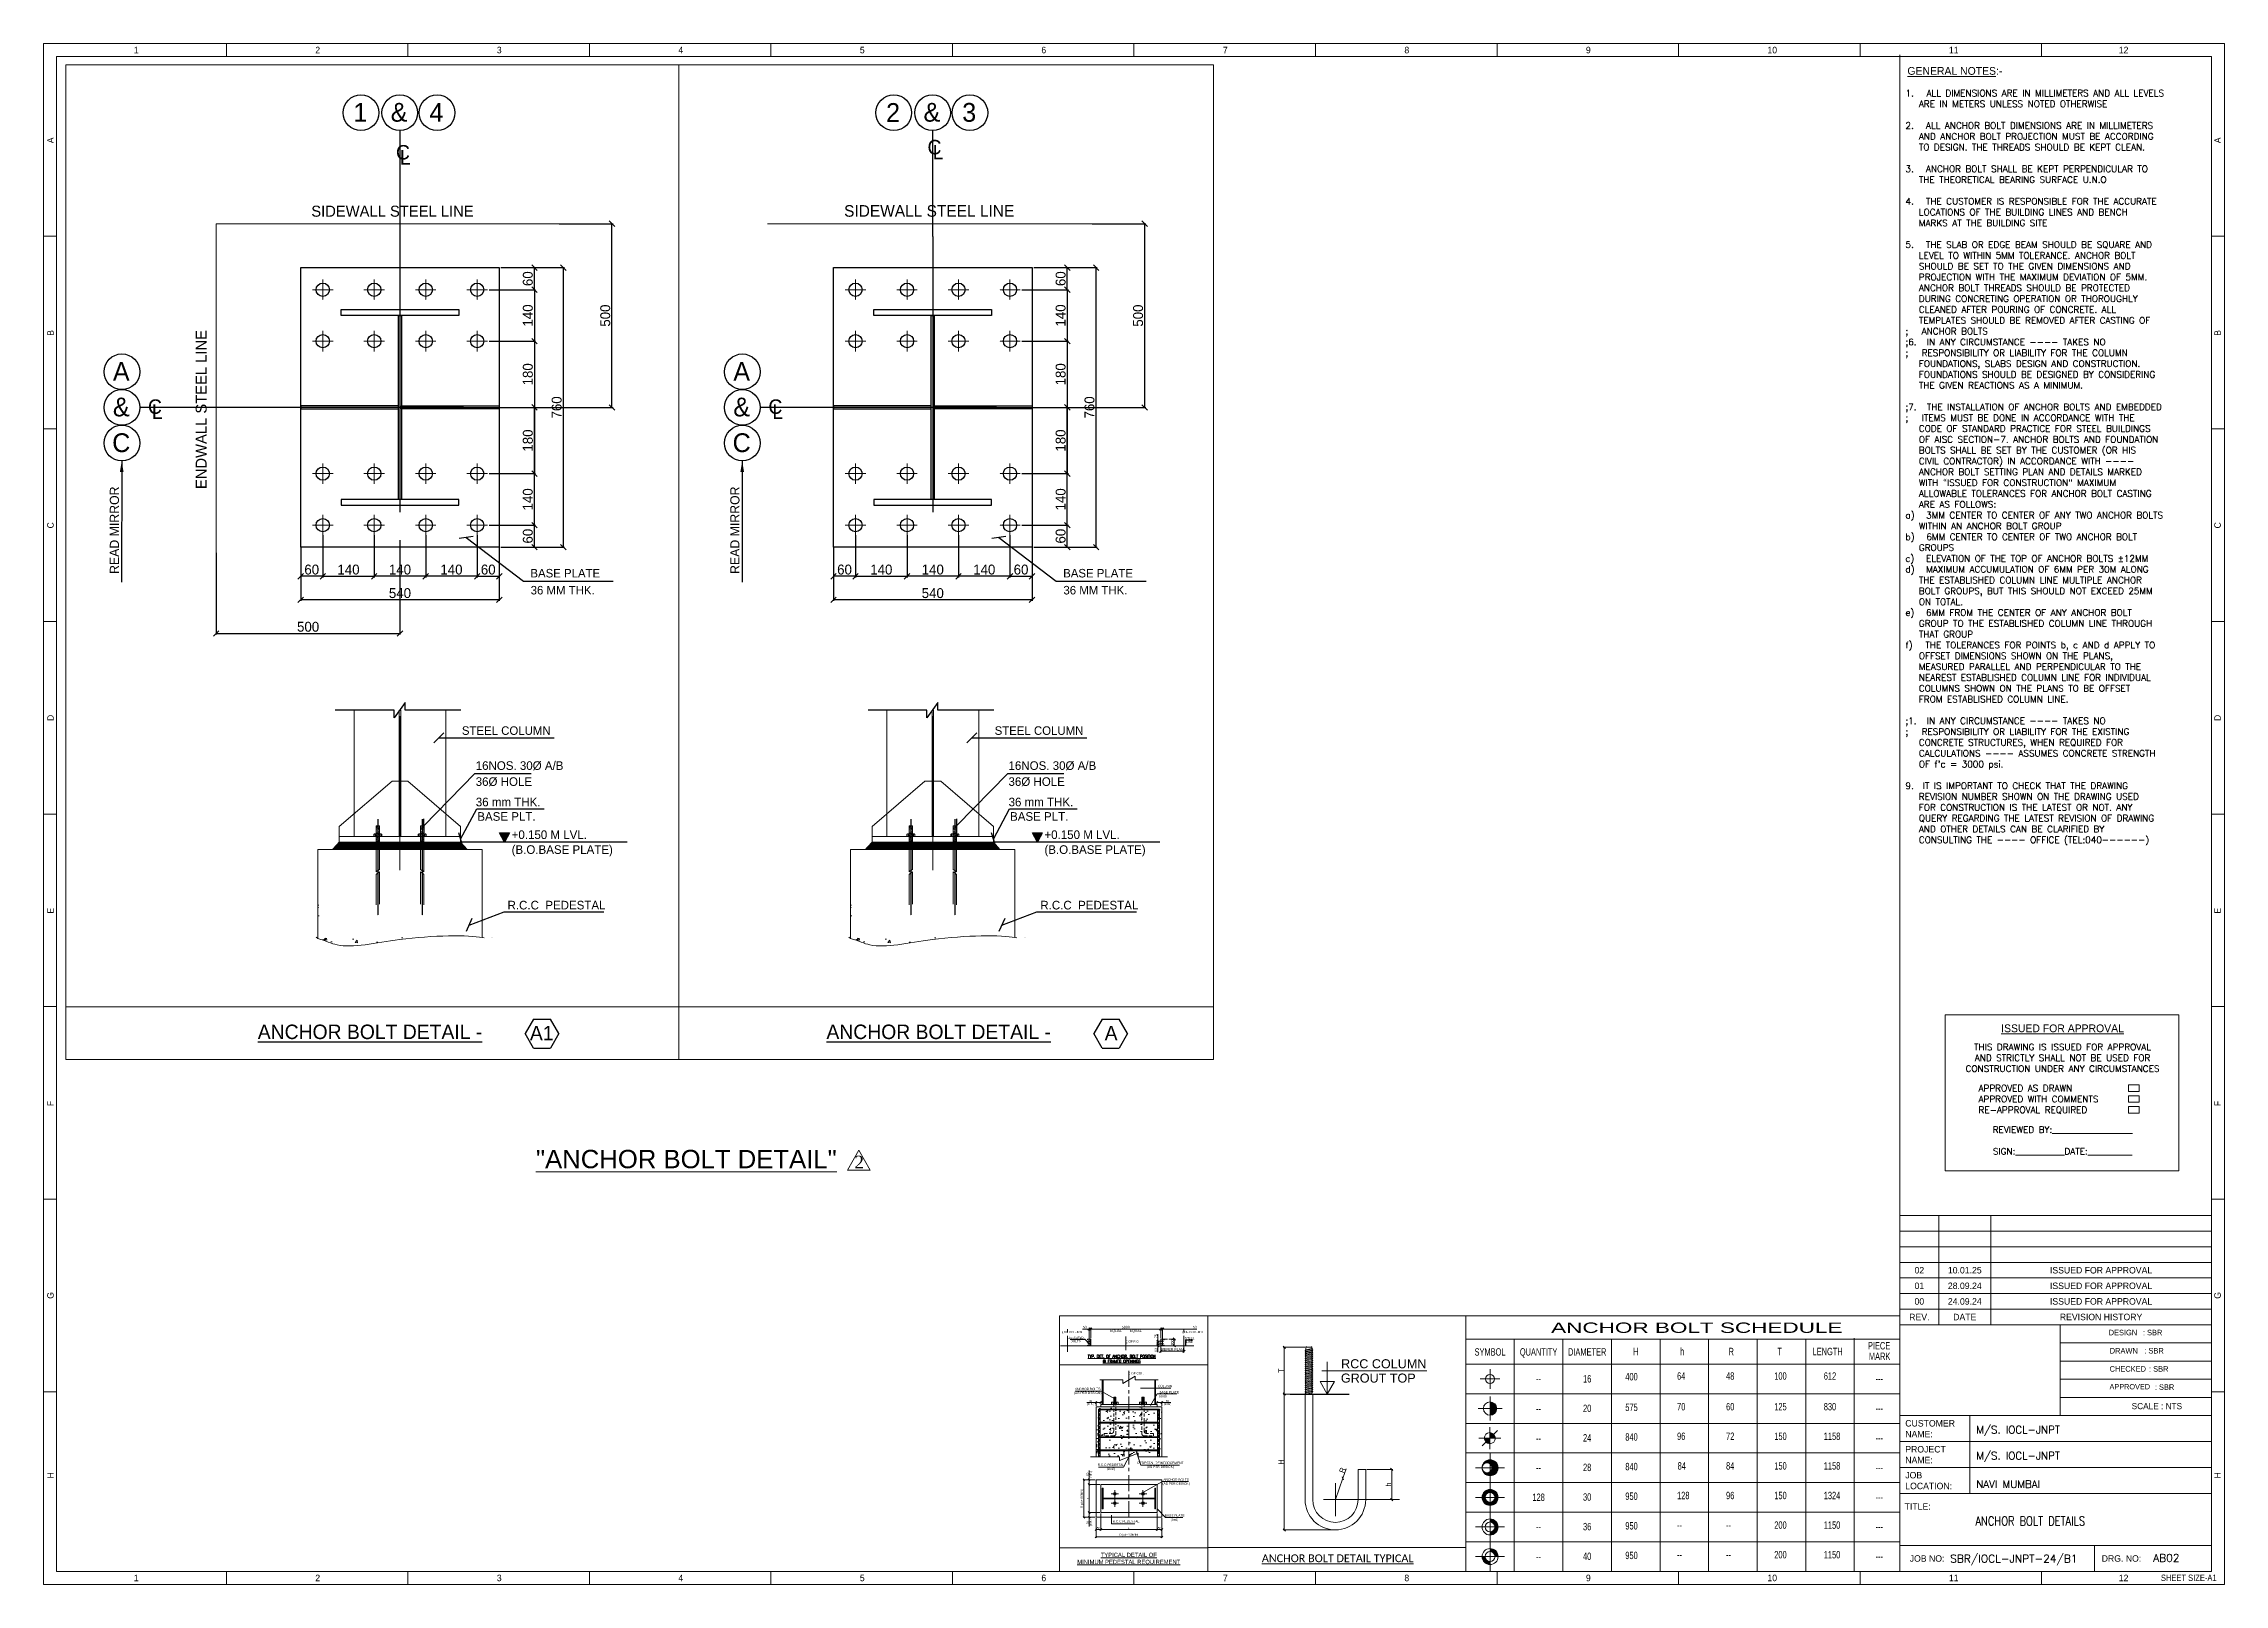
# Paper-space layout 'AB-02' of a CAD drawing. Header units: feet. Extents: x -54162 to 173166, y -18160 to 142403.
# The model-space entities are those that its viewports show. They can reach past a viewport. Long polylines and large blocks are cut down to what shows.
import ezdxf
from ezdxf.enums import TextEntityAlignment as Align

# ---------------------------------------------------------------- set-up
doc = ezdxf.new("R2010")
doc.units = ezdxf.units.FT
doc.header["$LTSCALE"] = 1350
doc.header["$MEASUREMENT"] = 0
for name, pattern in [('CEN', [3.5, 2.5, -0.5, 0, -0.5]), ('CENTER', [2, 1.25, -0.25, 0.25, -0.25]), ('CONTINOUS', [0]), ('HIDDEN', [0.375, 0.25, -0.125]), ('PHANTOM', [2.5, 1.25, -0.25, 0.25, -0.25, 0.25, -0.25])]:
    doc.linetypes.add(name, pattern=pattern)
doc.layers.get('0').update_dxf_attribs({"lineweight": 0})
doc.layers.get('Defpoints').update_dxf_attribs({"lineweight": 0})
for name, color, linetype in [('3', 3, 'Continuous'), ('CP', 2, 'Continuous'), ('GRID LINE', 252, 'PHANTOM')]:
    doc.layers.add(name, color=color, linetype=linetype)
for name, color, linetype, lineweight in [('5', 3, 'Continuous', 25), ('AB', 62, 'Continuous', 0), ('BASE PLATE', 2, 'Continuous', 0), ('cen', 1, 'CENTER', 0), ('COLUMN NO', 7, 'Continuous', 15), ('DIM', 2, 'Continuous', 0), ('FRAME 050', 1, 'Continuous', 0), ('FRAME TEXT', 4, 'Continuous', 0), ('FRAME TXT', 3, 'Continuous', 0), ('hatch', 8, 'Continuous', 0), ('HOLD', 3, 'Continuous', 0), ('Layer2', 1, 'CEN', 0), ('NOTE', 7, 'Continuous', 25), ('OBJ', 3, 'Continuous', 0), ('Outline', 8, 'Continuous', 0), ('REVISION MARK', 251, 'CONTINOUS', 0), ('TEXT', 7, 'Continuous', 0), ('TXT', 3, 'Continuous', 0), ('WALL', 10, 'Continuous', 30)]:
    doc.layers.add(name, color=color, linetype=linetype, lineweight=lineweight)
doc.styles.add('ARIAL NARROW', font='arial.ttf')
doc.styles.add('DIM', font='calibri.ttf', dxfattribs={"height": 198})
doc.styles.add('RC', font='ROMANC.SHX')
doc.styles.add('ROMANC', font='ROMANC.shx', dxfattribs={"width": 0.9})
doc.styles.add('RomanD', font='CENTAUR.TTF')
doc.styles.add('RomanS', font='')
doc.styles.add('RomanS.8', font='CENTAUR.TTF', dxfattribs={"width": 0.8})
doc.styles.add('RomanS1', font='romans.shx')
doc.styles.add('TITLE', font='')
doc.styles.add('work', font='times.ttf', dxfattribs={"height": 1.524})
doc.styles.get('RomanS').set_extended_font_data('AR CENA')
doc.styles.get('TITLE').set_extended_font_data('AR CENA')
doc.dimstyles.new('1 IN 20 of A3-100', dxfattribs={"dimscale": 180, "dimtxt": 4.5, "dimasz": 2.5, "dimexe": 0.5, "dimexo": 0.75, "dimgap": 0.75, "dimtad": 1, "dimdec": 0, "dimlfac": 0.05, "dimzin": 0, "dimdsep": 46, "dimtxsty": 'RomanS', "dimblk": 'OBLIQUE', "dimcen": 2, "dimclrd": 8, "dimclre": 8, "dimclrt": 6, "dimadec": 0, "dimazin": 0, "dimtfac": 1, "dimtdec": 0, "dimtix": 1, "dimtofl": 0, "dimtmove": 1, "dimatfit": 3, "dimldrblk": 'OBLIQUE', "dimfxl": 1, "dimtolj": 1, "dimtzin": 0, "dimarcsym": 0})
doc.dimstyles.new('A3-100', dxfattribs={"dimscale": 6, "dimtxt": 4.5, "dimasz": 2.5, "dimexe": 0.5, "dimexo": 0.75, "dimgap": 0.75, "dimtad": 1, "dimdec": 0, "dimzin": 0, "dimdsep": 46, "dimtxsty": 'RomanS', "dimblk": 'OBLIQUE', "dimcen": 2, "dimclrd": 8, "dimclre": 8, "dimclrt": 6, "dimadec": 0, "dimazin": 0, "dimtfac": 1, "dimtdec": 0, "dimtix": 1, "dimtofl": 0, "dimtmove": 1, "dimatfit": 3, "dimldrblk": 'OBLIQUE', "dimfxl": 1, "dimtolj": 1, "dimtzin": 0, "dimarcsym": 0})
doc.dimstyles.new('Dim', dxfattribs={"dimscale": 85, "dimtxt": 2.5, "dimasz": 2.25, "dimexe": 1, "dimexo": 1, "dimgap": 0.5, "dimtad": 1, "dimdec": 0, "dimlfac": 0.05, "dimdsep": 46, "dimtxsty": 'RomanS.8', "dimblk": 'OBLIQUE', "dimcen": 2.5, "dimclrd": 253, "dimclre": 253, "dimclrt": 4, "dimadec": 0, "dimazin": 0, "dimtfac": 1, "dimtdec": 0, "dimtmove": 0, "dimatfit": 3, "dimfxl": 1, "dimtolj": 1, "dimlwd": -1, "dimlwe": -1, "dimarcsym": 0})
doc.dimstyles.new('NAJ-100', dxfattribs={"dimscale": 300, "dimtxt": 2.5, "dimasz": 2.5, "dimexe": 1.25, "dimexo": 0.625, "dimgap": 1, "dimtad": 1, "dimdec": 0, "dimlfac": 0.05, "dimtxsty": 'ARIAL NARROW', "dimcen": 2.5, "dimclrd": 8, "dimclre": 8, "dimclrt": 6, "dimadec": 0, "dimazin": 0, "dimtfac": 1, "dimtdec": 0, "dimtmove": 0, "dimatfit": 3, "dimfxl": 1, "dimtfill": 1, "dimarcsym": 0})
pattern_1 = [(90, (-555006.228, -25576.173), (-38.5674495, 2e-15), [])]

psp = doc.layouts.new('AB-02')

# ---------------------------------------------------------------- texts
at = {"color": 4, "lineweight": 0, "style": 'RomanD', "width": 1.480323}
psp.add_text('ANCHOR BOLT SCHEDULE', height=1079.889, dxfattribs=at).set_placement((102982.9, 8047.9), (133354.8, 8047.9), align=Align.FIT)
at = {"color": 4, "lineweight": 0, "style": 'RomanD', "width": 0.75}
for s, p in [('PIECE ', (137282.1, 6324.5)), ('SYMBOL', (96616.9, 5676.8)), ('QUANTITY', (101678.9, 5679.5)), ('DIAMETER', (106740.9, 5679.5)), (' MARK', (137120.8, 5216.5))]:
    psp.add_text(s, height=771.35, dxfattribs=at).set_placement(p, align=Align.CENTER)
for s, height, p in [('H', 771.3, (111537.1, 5721.4)), ('h', 771.3, (116424.1, 5721.4)), ('R', 771.3, (121480.4, 5721.4)), ('T', 771.3, (126571, 5721.4)), ('LENGTH', 771.35, (130241, 5721.4))]:
    psp.add_text(s, height=height, dxfattribs=at).set_placement(p)
at = {"color": 3, "lineweight": 0, "style": 'RomanD', "width": 0.75}
for s, p in [('--', (101678.9, 3262.6)), ('16', (106740.9, 3262.6)), ('---', (137202.8, 3273.9)), ('--', (101678.9, 145.7)), ('20', (106740.9, 188.5)), ('---', (137202.8, 188.5)), ('--', (101678.9, -2939.7)), ('24', (106740.9, -2885.6)), ('---', (137202.8, -2896.9)), ('--', (101678.9, -5993.6)), ('28', (106740.9, -5971)), ('---', (137202.8, -5982.3)), ('128', (101678.9, -9079)), ('30', (106740.9, -9056.4)), ('---', (137202.8, -9067.7)), ('--', (101678.9, -12164.4)), ('36', (106740.9, -12141.8)), ('---', (137202.8, -12153.1)), ('--', (101678.9, -15249.8)), ('40', (106740.9, -15227.2)), ('---', (137202.8, -15238.5))]:
    psp.add_text(s, height=771.35, dxfattribs=at).set_placement(p, align=Align.MIDDLE)
for s, p in [('400', (110718.8, 3095.1)), ('64', (116115, 3168.8)), ('48', (121221.2, 3168.8)), ('100', (126246.7, 3168.8)), ('612', (131406.6, 3168.8)), ('575', (110718.8, -99.6)), ('70', (116115, -25.9)), ('60', (121221.2, -25.9)), ('125', (126246.7, -25.9)), ('830', (131406.6, -25.9)), ('840', (110718.8, -3185)), ('96', (116115, -3111.3)), ('72', (121221.2, -3111.3)), ('150', (126246.7, -3111.3)), ('1158', (131406.6, -3111.3)), ('840', (110718.8, -6270.3)), ('84', (116169.2, -6196.7)), ('84', (121221.2, -6196.7)), ('150', (126246.7, -6196.7)), ('1158', (131406.6, -6196.7)), ('950', (110718.8, -9355.7)), ('128', (116115, -9282.1)), ('96', (121221.2, -9282.1)), ('150', (126246.7, -9282.1)), ('1324', (131406.6, -9282.1)), ('950', (110718.8, -12441.1)), ('--', (116115, -12367.5)), ('--', (121221.2, -12367.5)), ('200', (126246.7, -12367.5)), ('1150', (131406.6, -12367.5)), ('950', (110718.8, -15526.5)), ('--', (116115, -15452.9)), ('--', (121221.2, -15452.9)), ('200', (126246.7, -15452.9)), ('1150', (131406.6, -15452.9))]:
    psp.add_text(s, height=771.35, dxfattribs=at).set_placement(p)
at = {"color": 3, "attachment_point": 7, "style": 'RC'}
for s, insert, char_height, width in [('\\pt10140;M/S. IOCL-JNPT', (147300.6, -2691.7), 780, 22814.9), ('\\pt10140;M/S. IOCL-JNPT', (147300.6, -5398.1), 780, 22814.9), ('NAVI MUMBAI', (147300.6, -8104.4), 780, 22814.9), ('SBR/IOCL-JNPT-24/B1', (144578.7, -16160.4), 811.698, 12407.283), ('AB02', (165737.7, -15807), 811.7, 10071.671)]:
    psp.add_mtext(s, dxfattribs=dict(at, insert=insert, char_height=char_height, width=width))
at = {"layer": '5', "color": 3, "style": 'ROMANC', "width": 0.8}
psp.add_text('ANCHOR BOLT DETAILS', height=944.463, dxfattribs=at).set_placement((152929.1, -11562.6), align=Align.MIDDLE)
at = {"layer": '5', "color": 3, "lineweight": 0, "insert": (58221.4, 5346.1), "char_height": 305.534, "attachment_point": 5, "style": 'ROMANC'}
psp.add_mtext('{\\LTYP. DET. OF ANCHOR. BOLT POSITION\\P@ FRAMED OPENINGS}', dxfattribs=at)
at = {"layer": 'CP', "color": 4, "style": 'ARIAL NARROW'}
for s, p in [('RCC COLUMN', (81091.3, 4362)), ('GROUT TOP ', (81070.2, 2870.5))]:
    psp.add_text(s, height=938.75, rotation=0.001144, dxfattribs=at).set_placement(p)
at = {"layer": 'FRAME TEXT'}
for s, insert, char_height, attachment_point, style in [('1.{\\W2.857142; }ALL DIMENSIONS ARE IN MILLIMETERS AND ALL LEVELS\\P   ARE IN METERS UNLESS NOTED OTHERWISE\\P\\P2.{\\W2.714285; }ALL ANCHOR BOLT DIMENSIONS ARE IN MILLIMETERS\\P   AND ANCHOR BOLT PROJECTION MUST BE ACCORDING\\P   TO DESIGN. THE THREADS SHOULD BE KEPT CLEAN.\\P\\P3.{\\W2.714285; }ANCHOR BOLT SHALL BE KEPT PERPENDICULAR TO\\P   THE THEORETICAL BEARING SURFACE U.N.O\\P\\P4.{\\W2.714285; }THE CUSTOMER IS RESPONSIBLE FOR THE ACCURATE\\P   LOCATIONS OF THE BUILDING LINES AND BENCH\\P   MARKS AT THE BUILDING SITE\\P\\P5.{\\W2.714285; }THE SLAB OR EDGE BEAM SHOULD BE SQUARE AND\\P   LEVEL TO WITHIN 5MM TOLERANCE. ANCHOR BOLT\\P   SHOULD BE SET TO THE GIVEN DIMENSIONS AND\\P   PROJECTION WITH THE MAXIMUM DEVIATION OF 5MM. \\P   ANCHOR BOLT THREADS SHOULD BE PROTECTED\\P   DURING CONCRETING OPERATION OR THOROUGHLY\\P   CLEANED AFTER POURING OF CONCRETE. ALL\\P   TEMPLATES SHOULD BE REMOVED AFTER CASTING OF\\P;   ANCHOR BOLTS\\P;6.{\\W2.285714; }IN ANY CIRCUMSTANCE ---- TAKES NO\\P;   RESPONSIBILITY OR LIABILITY FOR THE COLUMN\\P   FOUNDATIONS, SLABS DESIGN AND CONSTRUCTION.\\P   FOUNDATIONS SHOULD BE DESIGNED BY CONSIDERING\\P   THE GIVEN REACTIONS AS A MINIMUM.\\P\\P;7.{\\W2.285714; }THE INSTALLATION OF ANCHOR BOLTS AND EMBEDDED\\P;   ITEMS MUST BE DONE IN ACCORDANCE WITH THE\\P   CODE OF STANDARD PRACTICE FOR STEEL BUILDINGS\\P   OF AISC SECTION-7. ANCHOR BOLTS AND FOUNDATION\\P   BOLTS SHALL BE SET BY THE CUSTOMER (OR HIS\\P   CIVIL CONTRACTOR) IN ACCORDANCE WITH ----\\P   ANCHOR BOLT SETTING PLAN AND DETAILS MARKED\\P   WITH {\\fCalibri|b0|i0|c0|p34;“}ISSUED FOR CONSTRUCTION" MAXIMUM\\P   ALLOWABLE TOLERANCES FOR ANCHOR BOLT CASTING\\P   ARE AS FOLLOWS:\\Pa){\\W2.571428; }3MM CENTER TO CENTER OF ANY TWO ANCHOR BOLTS\\P   WITHIN AN ANCHOR BOLT GROUP\\Pb){\\W2.619047; }6MM CENTER TO CENTER OF TWO ANCHOR BOLT\\P   GROUPS\\Pc){\\W2.619047; }ELEVATION OF THE TOP OF ANCHOR BOLTS ±12MM\\Pd){\\W2.571428; }MAXIMUM ACCUMULATION OF 6MM PER 30M ALONG\\P   THE ESTABLISHED COLUMN LINE MULTIPLE ANCHOR\\P   BOLT GROUPS, BUT THIS SHOULD NOT EXCEED 25MM\\P   ON TOTAL.\\Pe){\\W2.619047; }6MM FROM THE CENTER OF ANY ANCHOR BOLT\\P   GROUP TO THE ESTABLISHED COLUMN LINE THROUGH\\P   THAT GROUP\\Pf){\\W2.857142; }THE TOLERANCES FOR POINTS b, c AND d APPLY TO\\P   OFFSET DIMENSIONS SHOWN ON THE PLANS,\\P   MEASURED PARALLEL AND PERPENDICULAR TO THE\\P   NEAREST ESTABLISHED COLUMN LINE FOR INDIVIDUAL\\P   COLUMNS SHOWN ON THE PLANS TO BE OFFSET\\P   FROM ESTABLISHED COLUMN LINE.\\P\\P;1.{\\W2.285714; }IN ANY CIRCUMSTANCE ---- TAKES NO\\P;   RESPONSIBILITY OR LIABILITY FOR THE EXISTING\\P   CONCRETE STRUCTURES, WHEN REQUIRED FOR\\P   CALCULATIONS ---- ASSUMES CONCRETE STRENGTH\\P   OF f\'c = 3000 psi.\\P\\P9.  IT IS IMPORTANT TO CHECK THAT THE DRAWING\\P   REVISION NUMBER SHOWN ON THE DRAWING USED\\P   FOR CONSTRUCTION IS THE LATEST OR NOT. ANY\\P   QUERY REGARDING THE LATEST REVISION OF DRAWING\\P   AND OTHER DETAILS CAN BE CLARIFIED BY\\P   CONSULTING THE ---- OFFICE (TEL:040------)', (139923.1, 137587.1), 676.583, 1, 'RomanS1'), ('02', (141368.5, 14573.1), 676.58, 5, 'RomanS'), ('10.01.25', (146104.5, 14573.1), 676.58, 5, 'RomanS'), ('ISSUED FOR APPROVAL', (160312.8, 14573.1), 676.583, 5, 'RomanS'), ('01', (141368.5, 12949.3), 676.58, 5, 'RomanS'), ('00', (141368.5, 11325.5), 676.58, 5, 'RomanS'), ('28.09.24', (146104.5, 12949.3), 676.58, 5, 'RomanS'), ('24.09.24', (146104.5, 11325.5), 676.58, 5, 'RomanS'), ('ISSUED FOR APPROVAL', (160312.8, 12949.3), 676.583, 5, 'RomanS'), ('ISSUED FOR APPROVAL', (160312.8, 11325.5), 676.583, 5, 'RomanS'), ('REV.', (141368.5, 9701.7), 676.58, 5, 'RomanS'), ('DATE', (146104.5, 9701.7), 676.58, 5, 'RomanS'), ('REVISION HISTORY', (160312.8, 9701.7), 676.583, 5, 'RomanS'), ('DESIGN', (161100.1, 8079.4), 580.09, 4, 'RomanS'), ('{\\W0.8;: SBR}', (164670.1, 8079.4), 580.086, 4, 'RomanS'), ('CHECKED', (161200.8, 4290.6), 580.09, 4, 'RomanS'), ('DRAWN', (161213.5, 6185), 580.09, 4, 'RomanS'), ('{\\W0.8;: SBR}', (164821.1, 6185), 580.086, 4, 'RomanS'), ('{\\W0.8;: SBR}', (165312.5, 4290.6), 580.086, 4, 'RomanS'), ('APPROVED', (161190.2, 2437.3), 551.08, 4, 'RomanS'), ('{\\W0.8;: SBR}', (165915.2, 2396.1), 580.086, 4, 'RomanS'), ('SCALE : NTS', (166131.4, 412.8), 642.754, 5, 'RomanS'), ('CUSTOMER\\PNAME:', (139902.6, -1935.5), 676.58, 4, 'RomanS'), ('PROJECT\\PNAME:', (139902.6, -4641.8), 676.58, 4, 'RomanS'), ('JOB\\PLOCATION:', (139902.6, -7348.2), 676.58, 4, 'RomanS'), ('TITLE:', (139832.5, -10042.4), 676.58, 4, 'RomanS'), ('JOB NO:', (140365.2, -15467.2), 676.58, 4, 'RomanS'), ('DRG. NO:', (160376.6, -15467.2), 676.58, 4, 'RomanS')]:
    psp.add_mtext(s, dxfattribs=dict(at, insert=insert, char_height=char_height, attachment_point=attachment_point, style=style))
at = {"layer": 'FRAME TXT', "insert": (140127.2, 139967.9), "char_height": 811.9, "attachment_point": 1, "style": 'RomanD'}
psp.add_mtext('{\\LGENERAL NOTES}:-', dxfattribs=at)
at = {"layer": 'OBJ', "color": 4, "lineweight": 0, "style": 'RomanS', "width": 0.8}
for s, height, p in [('C OF COL.', 244.57, (58891, 3711.8)), ('L', 244.6, (58937.4, 3608.2))]:
    psp.add_text(s, height=height, dxfattribs=at).set_placement(p)
at = {"layer": 'OBJ', "color": 4, "lineweight": 0, "style": 'RomanS'}
for s, insert, char_height, attachment_point in [('L', (58659.6, 7166.1), 195.8, 1), ('ANCHOR BOLTS\\P(AS PER DESIGN)', (54677.3, 1961.8), 244.573, 5), ('COLUMN', (61997.9, 2508.8), 244.57, 4), ('BASE PLATE\\P(bxd)', (62133.2, 1631.7), 244.57, 4), ('R.C.C PEDESTAL\\P(BxD)', (57098.7, -5939.3), 244.573, 5), ('PEDESTAL REINFORCEMENT\\P(AS PER DESIGN)', (62261.6, -5745.9), 244.573, 5), ('ANCHOR BOLTS\\P(AS PER DESIGN)', (63896.6, -7482.6), 244.573, 5), ('BASE PLATE\\P(bxd)', (63741.1, -11230.5), 244.57, 5), ('R.C.C PEDESTAL', (57278.4, -11597.9), 244.573, 4)]:
    psp.add_mtext(s, dxfattribs=dict(at, insert=insert, char_height=char_height, attachment_point=attachment_point))
at = {"layer": 'Outline', "color": 4, "lineweight": 0, "style": 'RomanS', "width": 0.8}
for s, height, p in [('12x120 EXP.', 230.789, (54319.4, 7407)), ('BOLTS', 230.79, (53940.6, 7080.6))]:
    psp.add_text(s, height=height, dxfattribs=at).set_placement(p, align=Align.RIGHT)
at = {"layer": 'Outline', "color": 4, "lineweight": 0, "style": 'RomanS'}
for s, insert, char_height, attachment_point in [('℄ OF COLUMN', (51979.6, 8253.6), 230.789, 1), ('C OF F.O', (58603.7, 7264.9), 230.79, 1), ('℄ OF COLUMN', (64511.4, 8253.6), 230.789, 1), ('STEEL\\PLINE', (65289.1, 7310.1), 230.79, 5)]:
    psp.add_mtext(s, dxfattribs=dict(at, insert=insert, char_height=char_height, attachment_point=attachment_point))
at = {"layer": 'TXT', "lineweight": 0}
for s, insert, char_height, attachment_point, style in [('{\\LTYPICAL DETAIL OF\\PMINIMUM PEDESTAL REQUIREMENT}', (58957.2, -15511.2), 440.232, 5, 'RomanD'), ('{\\LANCHOR BOLT DETAIL TYPICAL}', (80731.4, -15034.1), 811.791, 2, 'DIM')]:
    psp.add_mtext(s, dxfattribs=dict(at, insert=insert, char_height=char_height, attachment_point=attachment_point, style=style))

msp = doc.modelspace()

# ---------------------------------------------------------------- texts
at = {"color": 40, "style": 'ARIAL NARROW'}
msp.add_text('%%U"ANCHOR BOLT DETAIL"', height=50, dxfattribs=at).set_placement((-873339, -373265))
at = {"layer": 'COLUMN NO', "color": 0, "linetype": 'CONTINOUS', "style": 'work'}
msp.add_text('2', height=34.6, dxfattribs=at).set_placement((-872473.1, -373265.6))
at = {"layer": 'TEXT', "lineweight": 25, "ltscale": 0.025, "style": 'TITLE'}
for s, height, p in [('1', 51.1, (-873816.7, -370394.3)), ('&', 51.1, (-873711.1, -370394.3)), ('4', 51.1, (-873609.7, -370394.3)), ('2', 51.1, (-872367.8, -370394.3)), ('&', 51.1, (-872262.2, -370394.3)), ('3', 51.1, (-872160.7, -370394.3)), ('A', 51.1, (-874466.8, -371098.6)), ('A', 51.1, (-872779.5, -371098.6)), ('&', 51.1, (-874466.8, -371195.5)), ('&', 51.1, (-872779.5, -371195.5)), ('C', 51.1, (-874466.8, -371292.4)), ('C', 51.1, (-872779.5, -371292.4)), ('%%UANCHOR BOLT DETAIL -', 39.323, (-873790.2, -372894.1)), ('A1', 39.32, (-873323.3, -372897.7)), ('%%UANCHOR BOLT DETAIL -', 39.323, (-872243.7, -372894.1)), ('A', 39.3, (-871774.8, -372897.7))]:
    msp.add_text(s, height=height, dxfattribs=at).set_placement(p, align=Align.MIDDLE)
for s, height, p in [('C', 39.3, (-873719.7, -370522.5)), ('C', 39.3, (-872274.2, -370508.5)), ('L', 39.3, (-872260.2, -370522.2)), ('L', 39.3, (-873709.2, -370536.2)), ('SIDEWALL STEEL LINE', 30, (-873950, -370678)), ('SIDEWALL STEEL LINE', 31.459, (-872501, -370678)), ('C', 39.3, (-874394.1, -371214)), ('L', 39.3, (-874383.7, -371227.7)), ('C', 39.3, (-872706.8, -371214)), ('L', 39.3, (-872696.3, -371227.7)), ('36 MM THK.', 23.2, (-873353.4, -371705)), ('BASE PLATE', 23.2, (-873354.1, -371658.8)), ('36 MM THK.', 23.2, (-871904.5, -371705)), ('BASE PLATE', 23.2, (-871905.1, -371658.8)), ('STEEL COLUMN', 23.203, (-873540.5, -372086.7)), ('STEEL COLUMN', 23.203, (-872091.6, -372086.7)), ('36%%C HOLE ', 23.438, (-873502.9, -372225.5)), ('16NOS. 30%%C A/B ', 23.438, (-873502.9, -372182)), ('36%%C HOLE ', 23.438, (-872053.9, -372225.5)), ('16NOS. 30%%C A/B ', 23.438, (-872053.9, -372182)), ('36 mm THK.', 23.44, (-873502.6, -372281)), ('36 mm THK.', 23.44, (-872053.6, -372281)), ('R.C.C  PEDESTAL ', 23.438, (-873416.3, -372561.4)), ('R.C.C  PEDESTAL ', 23.438, (-871967.3, -372561.4))]:
    msp.add_text(s, height=height, dxfattribs=at).set_placement(p)
for s, height, p in [('ENDWALL STEEL LINE', 30, (-874234.5, -371418.5)), ('READ MIRROR', 25, (-874473, -371649.2)), ('READ MIRROR', 25, (-872785.5, -371649.2))]:
    msp.add_text(s, height=height, rotation=90, dxfattribs=at).set_placement(p)
at = {"layer": 'TEXT', "lineweight": 25, "ltscale": 0.025, "char_height": 23.44, "width": 328.28, "attachment_point": 1, "style": 'TITLE'}
for insert in [(-873507.3, -372296.9), (-872058.3, -372296.9)]:
    msp.add_mtext(' BASE PLT.', dxfattribs=dict(at, insert=insert))
at = {"layer": 'TEXT', "linetype": 'Continuous', "char_height": 23.438, "attachment_point": 1, "style": 'TITLE'}
for s, insert, width in [('{\\C1;+0.150 M LVL.}', (-873405.1, -372346.4), 294.654), ('{\\C1;(B.O.BASE PLATE)}', (-873405.1, -372386.9), 329.302), ('{\\C1;+0.150 M LVL.}', (-871956.1, -372346.4), 294.654), ('{\\C1;(B.O.BASE PLATE)}', (-871956.1, -372386.9), 329.302)]:
    msp.add_mtext(s, dxfattribs=dict(at, insert=insert, width=width))

# ---------------------------------------------------------------- blocks, each defined once
blk = doc.blocks.new('SSQQ')
for p, q in [((1489023.91, -272496.85), (1489023.91, -272491.85)), ((1489093.91, -272496.85), (1489093.91, -272491.85)), ((1489163.91, -272496.85), (1489163.91, -272491.85)), ((1489233.91, -272491.85), (1489233.91, -272496.85)), ((1489303.91, -272491.85), (1489303.91, -272496.85)), ((1489373.91, -272491.85), (1489373.91, -272496.85)), ((1489443.91, -272491.85), (1489443.91, -272496.85)), ((1489513.91, -272491.85), (1489513.91, -272496.85)), ((1489583.91, -272496.85), (1489583.91, -272491.85)), ((1489653.91, -272496.85), (1489653.91, -272491.85)), ((1489723.91, -272496.85), (1489723.91, -272491.85)), ((1488958.41, -272566.1), (1488953.41, -272566.1)), ((1489789.41, -272566.1), (1489794.41, -272566.1)), ((1488958.41, -272640.35), (1488953.41, -272640.35)), ((1489789.41, -272640.35), (1489794.41, -272640.35)), ((1488958.41, -272714.6), (1488953.41, -272714.6)), ((1489789.41, -272714.6), (1489794.41, -272714.6)), ((1488958.41, -272788.85), (1488953.41, -272788.85)), ((1489789.41, -272788.85), (1489794.41, -272788.85)), ((1488958.41, -272863.1), (1488953.41, -272863.1)), ((1489789.41, -272863.1), (1489794.41, -272863.1)), ((1488958.41, -272937.35), (1488953.41, -272937.35)), ((1489789.41, -272937.35), (1489794.41, -272937.35)), ((1488958.41, -273011.6), (1488953.41, -273011.6)), ((1489789.41, -273011.6), (1489794.41, -273011.6)), ((1489023.91, -273080.85), (1489023.91, -273085.85)), ((1489093.91, -273080.85), (1489093.91, -273085.85)), ((1489163.91, -273080.85), (1489163.91, -273085.85)), ((1489233.91, -273085.85), (1489233.91, -273080.85)), ((1489303.91, -273085.85), (1489303.91, -273080.85)), ((1489373.91, -273085.85), (1489373.91, -273080.85)), ((1489443.91, -273085.85), (1489443.91, -273080.85)), ((1489513.91, -273085.85), (1489513.91, -273080.85)), ((1489583.91, -273080.85), (1489583.91, -273085.85)), ((1489653.91, -273080.85), (1489653.91, -273085.85)), ((1489723.91, -273080.85), (1489723.91, -273085.85))]:
    blk.add_line(p, q)
for points in [[(1489794.41, -273085.85), (1488953.41, -273085.85), (1488953.41, -272491.85), (1489794.41, -272491.85)], [(1489789.41, -273080.85), (1488958.41, -273080.85), (1488958.41, -272496.85), (1489789.41, -272496.85)]]:
    blk.add_lwpolyline(points, close=True)
at = {"style": 'RomanS'}
for s, p in [('1', (1488988.19, -272495.57)), ('2', (1489058.19, -272495.57)), ('3', (1489128.19, -272495.57)), ('4', (1489198.19, -272495.57)), ('5', (1489268.19, -272495.57)), ('6', (1489338.19, -272495.57)), ('7', (1489408.19, -272495.57)), ('8', (1489478.19, -272495.57)), ('9', (1489548.19, -272495.57)), ('10', (1489618.19, -272495.57)), ('11', (1489688.19, -272495.57)), ('12', (1489753.69, -272495.57)), ('1', (1488988.19, -273084.62)), ('2', (1489058.19, -273084.62)), ('3', (1489128.19, -273084.62)), ('4', (1489198.19, -273084.62)), ('5', (1489268.19, -273084.62)), ('6', (1489338.19, -273084.62)), ('7', (1489408.19, -273084.62)), ('8', (1489478.19, -273084.62)), ('9', (1489548.19, -273084.62)), ('10', (1489618.19, -273084.62)), ('11', (1489688.19, -273084.62)), ('12', (1489753.69, -273084.62))]:
    blk.add_text(s, height=2.5, dxfattribs=at).set_placement(p)
for s, p in [('A', (1488957.3, -272530.25)), ('A', (1489793.03, -272530.25)), ('B', (1488957.3, -272604.5)), ('B', (1489793.03, -272604.5)), ('C', (1488957.3, -272678.75)), ('C', (1489793.03, -272678.75)), ('D', (1488957.3, -272753)), ('D', (1489793.03, -272753)), ('E', (1488957.3, -272827.25)), ('E', (1489793.03, -272827.25)), ('F', (1488957.3, -272901.5)), ('F', (1489793.03, -272901.5)), ('G', (1488957.3, -272975.75)), ('G', (1489793.03, -272975.75)), ('H', (1488957.3, -273045)), ('H', (1489793.03, -273045))]:
    blk.add_text(s, height=2.5, rotation=90, dxfattribs=at).set_placement(p)
at = {"style": 'RomanS', "width": 0.8}
blk.add_text('SHEET SIZE-A1', height=2.5, dxfattribs=at).set_placement((1489769.94, -273084.57))
blk = doc.blocks.new('APPROVAL')
at = {"layer": 'FRAME 050'}
for points in [[(-45, 0), (45, 0), (45, 60), (-45, 60)], [(25.72, 30.55), (29.72, 30.55), (29.72, 33.05), (25.72, 33.05)], [(25.72, 26.37), (29.72, 26.37), (29.72, 28.87), (25.72, 28.87)], [(25.72, 22.23), (29.72, 22.23), (29.72, 24.73), (25.72, 24.73)]]:
    blk.add_lwpolyline(points, close=True, dxfattribs=at)
at = {"insert": (-32.11, 33.02), "char_height": 2.5, "attachment_point": 1, "style": 'RomanS1'}
blk.add_mtext('APPROVED AS DRAWN\\PAPPROVED WITH COMMENTS\\PRE-APPROVAL REQUIRED', dxfattribs=at)
at = {"layer": 'FRAME TXT', "attachment_point": 2}
for s, insert, char_height, style in [('{\\LISSUED FOR APPROVAL}', (0.25, 56.34), 3, 'RomanD'), ('THIS DRAWING IS ISSUED FOR APPROVAL\\PAND STRICTLY SHALL NOT BE USED FOR\\PCONSTRUCTION UNDER ANY CIRCUMSTANCES', (0.25, 48.89), 2.5, 'RomanS1'), ('REVIEWED BY:__________________\\P\\PSIGN:___________DATE:__________', (0.25, 17.06), 2.5, 'RomanS1')]:
    blk.add_mtext(s, dxfattribs=dict(at, insert=insert, char_height=char_height, style=style))
blk = doc.blocks.new('*X88')
at = {"color": 0, "linetype": 'Continuous'}
for p, q in [((80.4, 139.84), (80.4, 140.11)), ((80.5, 139.98), (80.5, 140.29)), ((80.6, 140.09), (80.6, 140.45)), ((80.7, 140.19), (80.7, 140.58)), ((80.8, 140.27), (80.8, 140.7)), ((80.9, 140.34), (80.9, 140.81)), ((81, 140.4), (81, 140.91)), ((81.1, 140.45), (81.1, 140.99)), ((81.2, 140.49), (81.2, 141.07)), ((81.3, 140.52), (81.3, 141.14)), ((81.4, 140.55), (81.4, 141.21)), ((81.5, 140.57), (81.5, 141.27)), ((81.6, 140.59), (81.6, 141.32)), ((81.7, 140.6), (81.7, 141.37)), ((81.8, 140.6), (81.8, 141.41)), ((81.9, 140.6), (81.9, 141.45)), ((82, 140.59), (82, 141.49)), ((82.1, 140.58), (82.1, 141.52)), ((82.2, 140.56), (82.2, 141.54)), ((82.3, 140.53), (82.3, 141.56)), ((82.4, 140.5), (82.4, 141.58)), ((82.5, 140.46), (82.5, 141.6)), ((82.6, 140.41), (82.6, 141.61)), ((82.7, 140.35), (82.7, 141.61)), ((82.8, 140.28), (82.8, 141.62)), ((82.9, 140.21), (82.9, 141.62)), ((83, 140.11), (83, 141.61)), ((83.1, 140.01), (83.1, 141.6)), ((83.2, 139.88), (83.2, 141.59)), ((83.3, 139.71), (83.3, 141.57)), ((83.4, 139.49), (83.4, 141.55)), ((83.5, 136.3), (83.5, 141.53)), ((83.6, 136.33), (83.6, 141.5)), ((83.7, 136.36), (83.7, 141.47)), ((83.8, 136.4), (83.8, 141.43)), ((83.9, 136.44), (83.9, 141.39)), ((84, 136.49), (84, 141.35)), ((84.1, 136.54), (84.1, 141.3)), ((84.2, 136.59), (84.2, 141.24)), ((84.3, 136.66), (84.3, 141.18)), ((84.4, 136.72), (84.4, 141.11)), ((84.5, 136.8), (84.5, 141.03)), ((84.6, 136.88), (84.6, 140.95)), ((84.7, 136.97), (84.7, 140.86)), ((84.8, 137.08), (84.8, 140.76)), ((84.9, 137.19), (84.9, 140.64)), ((85, 137.32), (85, 140.51)), ((85.1, 137.46), (85.1, 140.37)), ((85.2, 137.63), (85.2, 140.2)), ((85.3, 137.84), (85.3, 139.99)), ((80.2, 139.42), (80.2, 139.55)), ((80.2, 138.28), (80.2, 138.42)), ((80.3, 139.67), (80.3, 139.87)), ((80.3, 137.96), (80.3, 138.17)), ((80.4, 137.73), (80.4, 137.99)), ((80.5, 137.54), (80.5, 137.85)), ((80.6, 137.39), (80.6, 137.74)), ((80.7, 137.25), (80.7, 137.65)), ((80.8, 137.13), (80.8, 137.57)), ((80.9, 137.02), (80.9, 137.5)), ((81, 136.93), (81, 137.44)), ((81.1, 136.84), (81.1, 137.39)), ((81.2, 136.76), (81.2, 137.34)), ((81.3, 136.69), (81.3, 137.31)), ((81.4, 136.62), (81.4, 137.28)), ((81.5, 136.56), (81.5, 137.26)), ((81.6, 136.51), (81.6, 137.24)), ((81.7, 136.46), (81.7, 137.23)), ((81.8, 136.42), (81.8, 137.23)), ((81.9, 136.38), (81.9, 137.23)), ((82, 136.34), (82, 137.24)), ((82.1, 136.31), (82.1, 137.25)), ((82.2, 136.29), (82.2, 137.27)), ((82.3, 136.27), (82.3, 137.3)), ((82.4, 136.25), (82.4, 137.33)), ((82.5, 136.24), (82.5, 137.38)), ((82.6, 136.23), (82.6, 137.42)), ((82.7, 136.22), (82.7, 137.48)), ((82.8, 136.22), (82.8, 137.55)), ((82.9, 136.22), (82.9, 137.63)), ((83, 136.22), (83, 137.72)), ((83.1, 136.23), (83.1, 137.83)), ((83.2, 136.24), (83.2, 137.96)), ((83.3, 136.26), (83.3, 138.12)), ((83.4, 136.28), (83.4, 138.35)), ((85.4, 138.11), (85.4, 139.72)), ((85.5, 138.56), (85.5, 139.28))]:
    blk.add_line(p, q, dxfattribs=at)
blk = doc.blocks.new('_Oblique')
at = {"color": 0, "linetype": 'ByBlock', "lineweight": -2}
blk.add_line((-0.5, -0.5), (0.5, 0.5), dxfattribs=at)
blk = doc.blocks.new('*D119')
at = {"layer": 'Defpoints', "color": 0, "transparency": 16777216}
for p in [(55547, 802), (55547, 357), (56036, 641)]:
    blk.add_point(p, dxfattribs=at)
at = {"layer": 'OBJ', "color": 253, "linetype": 'Continuous', "transparency": 16777216}
for p, q in [((55547, 802), (54591, 802)), ((55547, 442), (55547, 887)), ((56036, 802), (55547, 802)), ((56036, 726), (56036, 887))]:
    blk.add_line(p, q, dxfattribs=at)
at = {"layer": 'OBJ', "color": 253, "transparency": 16777216, "xscale": 191.25, "yscale": 191.25, "zscale": 191.25, "rotation": 180}
blk.add_blockref('_Oblique', (55547, 802), dxfattribs=at)
at = {"layer": 'OBJ', "color": 253, "transparency": 16777216, "xscale": 191.25, "yscale": 191.25, "zscale": 191.25}
blk.add_blockref('_Oblique', (56036, 802), dxfattribs=at)
at = {"layer": 'OBJ', "color": 4, "lineweight": 0, "transparency": 16777216, "char_height": 212.5, "attachment_point": 5, "style": 'RomanS.8'}
for s, insert in [('\\A1;(MIN)', (54973, 602)), ('\\A1;50', (54973, 952))]:
    blk.add_mtext(s, dxfattribs=dict(at, insert=insert))
blk = doc.blocks.new('*D120')
at = {"layer": 'Defpoints', "color": 0, "transparency": 16777216}
for p in [(61906, 641), (62395, 802), (62395, 357)]:
    blk.add_point(p, dxfattribs=at)
at = {"layer": 'OBJ', "color": 253, "linetype": 'Continuous', "transparency": 16777216}
for p, q in [((61906, 726), (61906, 887)), ((61906, 802), (62395, 802)), ((62395, 442), (62395, 887)), ((62395, 802), (63351, 802))]:
    blk.add_line(p, q, dxfattribs=at)
at = {"layer": 'OBJ', "color": 253, "transparency": 16777216, "xscale": 191.25, "yscale": 191.25, "zscale": 191.25, "rotation": 180}
blk.add_blockref('_Oblique', (61906, 802), dxfattribs=at)
at = {"layer": 'OBJ', "color": 253, "transparency": 16777216, "xscale": 191.25, "yscale": 191.25, "zscale": 191.25}
blk.add_blockref('_Oblique', (62395, 802), dxfattribs=at)
at = {"layer": 'OBJ', "color": 4, "lineweight": 0, "transparency": 16777216, "char_height": 212.5, "attachment_point": 5, "style": 'RomanS.8'}
for s, insert in [('\\A1;(MIN)', (62969, 602)), ('\\A1;50', (62969, 952))]:
    blk.add_mtext(s, dxfattribs=dict(at, insert=insert))
blk = doc.blocks.new('*D121')
at = {"layer": 'Defpoints', "color": 0, "transparency": 16777216}
for p in [(54827, -7743), (56036, -7743), (56036, -10678)]:
    blk.add_point(p, dxfattribs=at)
at = {"layer": 'OBJ', "color": 253, "linetype": 'Continuous', "transparency": 16777216}
for p, q in [((55951, -7743), (54742, -7743)), ((54827, -10678), (54827, -7743)), ((55951, -10678), (54742, -10678))]:
    blk.add_line(p, q, dxfattribs=at)
at = {"layer": 'OBJ', "color": 253, "transparency": 16777216, "xscale": 191.25, "yscale": 191.25, "zscale": 191.25}
for p, rotation in [((54827, -7743), 90), ((54827, -10678), 270)]:
    blk.add_blockref('_Oblique', p, dxfattribs=dict(at, rotation=rotation))
at = {"layer": 'OBJ', "color": 4, "lineweight": 0, "transparency": 16777216, "insert": (54673, -9211), "char_height": 212.5, "attachment_point": 5, "rotation": 90, "style": 'RomanS.8'}
blk.add_mtext('\\A1;b', dxfattribs=at)
blk = doc.blocks.new('*D122')
at = {"layer": 'Defpoints', "color": 0, "transparency": 16777216}
for p in [(54827, -7254), (55547, -7254), (56036, -7743)]:
    blk.add_point(p, dxfattribs=at)
at = {"layer": 'OBJ', "color": 253, "linetype": 'Continuous', "transparency": 16777216}
for p, q in [((54827, -7254), (54827, -6298)), ((55462, -7254), (54742, -7254)), ((55951, -7743), (54742, -7743)), ((54827, -7743), (54827, -7254))]:
    blk.add_line(p, q, dxfattribs=at)
at = {"layer": 'OBJ', "color": 253, "transparency": 16777216, "xscale": 191.25, "yscale": 191.25, "zscale": 191.25}
for p, rotation in [((54827, -7254), 90), ((54827, -7743), 270)]:
    blk.add_blockref('_Oblique', p, dxfattribs=dict(at, rotation=rotation))
at = {"layer": 'OBJ', "color": 4, "lineweight": 0, "transparency": 16777216, "char_height": 212.5, "attachment_point": 5, "rotation": 90, "style": 'RomanS.8'}
for s, insert in [('\\A1;50', (54677, -6680)), ('\\A1;(MIN)', (55027, -6680))]:
    blk.add_mtext(s, dxfattribs=dict(at, insert=insert))
blk = doc.blocks.new('*D123')
at = {"layer": 'Defpoints', "color": 0, "transparency": 16777216}
for p in [(54827, -11167), (55547, -11167), (56036, -10678)]:
    blk.add_point(p, dxfattribs=at)
at = {"layer": 'OBJ', "color": 253, "linetype": 'Continuous', "transparency": 16777216}
for p, q in [((55951, -10678), (54742, -10678)), ((55462, -11167), (54742, -11167)), ((54827, -10678), (54827, -11167)), ((54827, -11167), (54827, -12123))]:
    blk.add_line(p, q, dxfattribs=at)
at = {"layer": 'OBJ', "color": 253, "transparency": 16777216, "xscale": 191.25, "yscale": 191.25, "zscale": 191.25}
for p, rotation in [((54827, -10678), 90), ((54827, -11167), 270)]:
    blk.add_blockref('_Oblique', p, dxfattribs=dict(at, rotation=rotation))
at = {"layer": 'OBJ', "color": 4, "lineweight": 0, "transparency": 16777216, "char_height": 212.5, "attachment_point": 5, "rotation": 90, "style": 'RomanS.8'}
for s, insert in [('\\A1;50', (54677, -11741)), ('\\A1;(MIN)', (55027, -11741))]:
    blk.add_mtext(s, dxfattribs=dict(at, insert=insert))
blk = doc.blocks.new('*D124')
at = {"layer": 'Defpoints', "color": 0, "transparency": 16777216}
for p in [(55547, -11167), (56036, -10678), (55547, -12444)]:
    blk.add_point(p, dxfattribs=at)
at = {"layer": 'OBJ', "color": 253, "linetype": 'Continuous', "transparency": 16777216}
for p, q in [((55547, -11252), (55547, -12529)), ((56036, -10763), (56036, -12529)), ((56036, -12444), (55547, -12444))]:
    blk.add_line(p, q, dxfattribs=at)
at = {"layer": 'OBJ', "color": 253, "transparency": 16777216, "xscale": 191.25, "yscale": 191.25, "zscale": 191.25, "rotation": 180}
blk.add_blockref('_Oblique', (55547, -12444), dxfattribs=at)
at = {"layer": 'OBJ', "color": 253, "transparency": 16777216, "xscale": 191.25, "yscale": 191.25, "zscale": 191.25}
blk.add_blockref('_Oblique', (56036, -12444), dxfattribs=at)
at = {"layer": 'OBJ', "color": 4, "lineweight": 0, "transparency": 16777216, "insert": (55792, -12294), "char_height": 212.5, "attachment_point": 5, "style": 'RomanS.8'}
blk.add_mtext('\\A1;50', dxfattribs=at)
blk = doc.blocks.new('*D125')
at = {"layer": 'Defpoints', "color": 0, "transparency": 16777216}
for p in [(56036, -10678), (61906, -10678), (61906, -12444)]:
    blk.add_point(p, dxfattribs=at)
at = {"layer": 'OBJ', "color": 253, "linetype": 'Continuous', "transparency": 16777216}
for p, q in [((56036, -10763), (56036, -12529)), ((61906, -10763), (61906, -12529)), ((56036, -12444), (61906, -12444))]:
    blk.add_line(p, q, dxfattribs=at)
at = {"layer": 'OBJ', "color": 253, "transparency": 16777216, "xscale": 191.25, "yscale": 191.25, "zscale": 191.25, "rotation": 180}
blk.add_blockref('_Oblique', (56036, -12444), dxfattribs=at)
at = {"layer": 'OBJ', "color": 253, "transparency": 16777216, "xscale": 191.25, "yscale": 191.25, "zscale": 191.25}
blk.add_blockref('_Oblique', (61906, -12444), dxfattribs=at)
at = {"layer": 'OBJ', "color": 4, "lineweight": 0, "transparency": 16777216, "insert": (58971, -12285), "char_height": 212.5, "attachment_point": 5, "style": 'RomanS.8'}
blk.add_mtext('\\A1;d', dxfattribs=at)
blk = doc.blocks.new('*D126')
at = {"layer": 'Defpoints', "color": 0, "transparency": 16777216}
for p in [(61906, -10678), (62395, -11167), (62395, -12444)]:
    blk.add_point(p, dxfattribs=at)
at = {"layer": 'OBJ', "color": 253, "linetype": 'Continuous', "transparency": 16777216}
for p, q in [((61906, -10763), (61906, -12529)), ((62395, -11252), (62395, -12529)), ((61906, -12444), (62395, -12444))]:
    blk.add_line(p, q, dxfattribs=at)
at = {"layer": 'OBJ', "color": 253, "transparency": 16777216, "xscale": 191.25, "yscale": 191.25, "zscale": 191.25, "rotation": 180}
blk.add_blockref('_Oblique', (61906, -12444), dxfattribs=at)
at = {"layer": 'OBJ', "color": 253, "transparency": 16777216, "xscale": 191.25, "yscale": 191.25, "zscale": 191.25}
blk.add_blockref('_Oblique', (62395, -12444), dxfattribs=at)
at = {"layer": 'OBJ', "color": 4, "lineweight": 0, "transparency": 16777216, "insert": (62151, -12294), "char_height": 212.5, "attachment_point": 5, "style": 'RomanS.8'}
blk.add_mtext('\\A1;50', dxfattribs=at)
blk = doc.blocks.new('*D127')
at = {"layer": 'Defpoints', "color": 0, "transparency": 16777216}
for p in [(55547, -7254), (54286, -11167), (55547, -11167)]:
    blk.add_point(p, dxfattribs=at)
at = {"layer": 'OBJ', "color": 253, "linetype": 'Continuous', "transparency": 16777216}
for p, q in [((55462, -7254), (54201, -7254)), ((54286, -7254), (54286, -11167)), ((55462, -11167), (54201, -11167))]:
    blk.add_line(p, q, dxfattribs=at)
at = {"layer": 'OBJ', "color": 253, "transparency": 16777216, "xscale": 191.25, "yscale": 191.25, "zscale": 191.25}
for p, rotation in [((54286, -7254), 90), ((54286, -11167), 270)]:
    blk.add_blockref('_Oblique', p, dxfattribs=dict(at, rotation=rotation))
at = {"layer": 'OBJ', "color": 4, "lineweight": 0, "transparency": 16777216, "insert": (54086, -9211), "char_height": 212.5, "attachment_point": 5, "rotation": 90, "style": 'RomanS.8'}
blk.add_mtext('\\A1;B (=b+100MIN)', dxfattribs=at)
blk = doc.blocks.new('*D128')
at = {"layer": 'Defpoints', "color": 0, "transparency": 16777216}
for p in [(55547, -11167), (62395, -11167), (62395, -13223)]:
    blk.add_point(p, dxfattribs=at)
at = {"layer": 'OBJ', "color": 253, "linetype": 'Continuous', "transparency": 16777216}
for p, q in [((55547, -11252), (55547, -13308)), ((62395, -11252), (62395, -13308)), ((55547, -13223), (62395, -13223))]:
    blk.add_line(p, q, dxfattribs=at)
at = {"layer": 'OBJ', "color": 253, "transparency": 16777216, "xscale": 191.25, "yscale": 191.25, "zscale": 191.25, "rotation": 180}
blk.add_blockref('_Oblique', (55547, -13223), dxfattribs=at)
at = {"layer": 'OBJ', "color": 253, "transparency": 16777216, "xscale": 191.25, "yscale": 191.25, "zscale": 191.25}
blk.add_blockref('_Oblique', (62395, -13223), dxfattribs=at)
at = {"layer": 'OBJ', "color": 4, "lineweight": 0, "transparency": 16777216, "insert": (58971, -13023), "char_height": 212.5, "attachment_point": 5, "style": 'RomanS.8'}
blk.add_mtext('\\A1;D (=d+100MIN)', dxfattribs=at)
blk = doc.blocks.new('*D110')
at = {"color": 253, "linetype": 'Continuous', "ltscale": 0.025, "transparency": 16777216}
for p, q in [((54986, 7488), (54986, 8558)), ((54986, 8448), (62301, 8448)), ((62301, 7488), (62301, 8558))]:
    blk.add_line(p, q, dxfattribs=at)
at = {"layer": 'Defpoints', "color": 0, "linetype": 'ByBlock', "ltscale": 0.025, "transparency": 16777216}
for p in [(54986, 7378), (62301, 8448), (62301, 7378)]:
    blk.add_point(p, dxfattribs=at)
at = {"color": 253, "linetype": 'ByBlock', "ltscale": 0.025, "transparency": 16777216, "xscale": 247.5, "yscale": 247.5, "zscale": 247.5, "rotation": 180}
blk.add_blockref('_Oblique', (54986, 8448), dxfattribs=at)
at = {"color": 253, "linetype": 'ByBlock', "ltscale": 0.025, "transparency": 16777216, "xscale": 247.5, "yscale": 247.5, "zscale": 247.5}
blk.add_blockref('_Oblique', (62301, 8448), dxfattribs=at)
at = {"color": 4, "linetype": 'ByBlock', "lineweight": 0, "ltscale": 0.025, "transparency": 16777216, "char_height": 275, "attachment_point": 5, "style": 'RomanS.8'}
for s, insert in [('\\A1;EQUAL        EQUAL', (58644, 8227)), ('\\A1;5000', (58644, 8643))]:
    blk.add_mtext(s, dxfattribs=dict(at, insert=insert))
blk = doc.blocks.new('*D111')
at = {"color": 253, "linetype": 'Continuous', "ltscale": 0.025, "transparency": 16777216}
for p, q in [((54817, 8448), (54146, 8448)), ((54817, 7285), (54817, 8558)), ((54986, 8448), (54817, 8448)), ((54986, 7488), (54986, 8558))]:
    blk.add_line(p, q, dxfattribs=at)
at = {"layer": 'Defpoints', "color": 0, "linetype": 'ByBlock', "ltscale": 0.025, "transparency": 16777216}
for p in [(54817, 8448), (54817, 7175), (54986, 7378)]:
    blk.add_point(p, dxfattribs=at)
at = {"color": 253, "linetype": 'ByBlock', "ltscale": 0.025, "transparency": 16777216, "xscale": 247.5, "yscale": 247.5, "zscale": 247.5, "rotation": 180}
blk.add_blockref('_Oblique', (54817, 8448), dxfattribs=at)
at = {"color": 253, "linetype": 'ByBlock', "ltscale": 0.025, "transparency": 16777216, "xscale": 247.5, "yscale": 247.5, "zscale": 247.5}
blk.add_blockref('_Oblique', (54986, 8448), dxfattribs=at)
at = {"color": 4, "linetype": 'ByBlock', "lineweight": 0, "ltscale": 0.025, "transparency": 16777216, "insert": (54358, 8643), "char_height": 275, "attachment_point": 5, "style": 'RomanS.8'}
blk.add_mtext('\\A1;50', dxfattribs=at)
blk = doc.blocks.new('*D112')
at = {"color": 253, "linetype": 'Continuous', "ltscale": 0.025, "transparency": 16777216}
for p, q in [((62249, 6920), (61892, 6920)), ((62002, 6920), (62002, 6707)), ((62152, 6707), (61892, 6707)), ((62002, 6707), (62002, 6054))]:
    blk.add_line(p, q, dxfattribs=at)
at = {"layer": 'Defpoints', "color": 0, "linetype": 'ByBlock', "ltscale": 0.025, "transparency": 16777216}
for p in [(62359, 6920), (62002, 6707), (62262, 6707)]:
    blk.add_point(p, dxfattribs=at)
at = {"color": 253, "linetype": 'ByBlock', "ltscale": 0.025, "transparency": 16777216, "xscale": 247.5, "yscale": 247.5, "zscale": 247.5}
for p, rotation in [((62002, 6920), 90), ((62002, 6707), 270)]:
    blk.add_blockref('_Oblique', p, dxfattribs=dict(at, rotation=rotation))
at = {"color": 4, "linetype": 'ByBlock', "lineweight": 0, "ltscale": 0.025, "transparency": 16777216, "insert": (61808, 6256), "char_height": 275, "attachment_point": 5, "rotation": 90, "style": 'RomanS.8'}
blk.add_mtext('\\A1;63', dxfattribs=at)
blk = doc.blocks.new('*D113')
at = {"color": 253, "linetype": 'Continuous', "ltscale": 0.025, "transparency": 16777216}
for p, q in [((62301, 6624), (62301, 6017)), ((64710, 6127), (62301, 6127)), ((64710, 6597), (64710, 6017))]:
    blk.add_line(p, q, dxfattribs=at)
at = {"layer": 'Defpoints', "color": 0, "linetype": 'ByBlock', "ltscale": 0.025, "transparency": 16777216}
for p in [(62301, 6734), (62301, 6127), (64710, 6707)]:
    blk.add_point(p, dxfattribs=at)
at = {"color": 253, "linetype": 'ByBlock', "ltscale": 0.025, "transparency": 16777216, "xscale": 247.5, "yscale": 247.5, "zscale": 247.5, "rotation": 180}
blk.add_blockref('_Oblique', (62301, 6127), dxfattribs=at)
at = {"color": 253, "linetype": 'ByBlock', "ltscale": 0.025, "transparency": 16777216, "xscale": 247.5, "yscale": 247.5, "zscale": 247.5}
blk.add_blockref('_Oblique', (64710, 6127), dxfattribs=at)
at = {"color": 4, "linetype": 'ByBlock', "lineweight": 0, "ltscale": 0.025, "transparency": 16777216, "insert": (63505, 6326), "char_height": 275, "attachment_point": 5, "style": 'RomanS.8'}
blk.add_mtext('\\A1;REFER PLAN', dxfattribs=at)
blk = doc.blocks.new('*D114')
at = {"color": 253, "linetype": 'Continuous', "ltscale": 0.025, "transparency": 16777216}
for p, q in [((62301, 7488), (62301, 8558)), ((62301, 8448), (62471, 8448)), ((62471, 7285), (62471, 8558)), ((62471, 8448), (66038, 8448))]:
    blk.add_line(p, q, dxfattribs=at)
at = {"layer": 'Defpoints', "color": 0, "linetype": 'ByBlock', "ltscale": 0.025, "transparency": 16777216}
for p in [(62301, 7378), (62471, 8448), (62471, 7175)]:
    blk.add_point(p, dxfattribs=at)
at = {"color": 253, "linetype": 'ByBlock', "ltscale": 0.025, "transparency": 16777216, "xscale": 247.5, "yscale": 247.5, "zscale": 247.5, "rotation": 180}
blk.add_blockref('_Oblique', (62301, 8448), dxfattribs=at)
at = {"color": 253, "linetype": 'ByBlock', "ltscale": 0.025, "transparency": 16777216, "xscale": 247.5, "yscale": 247.5, "zscale": 247.5}
blk.add_blockref('_Oblique', (62471, 8448), dxfattribs=at)
at = {"color": 4, "linetype": 'ByBlock', "lineweight": 0, "ltscale": 0.025, "transparency": 16777216, "insert": (65826, 8643), "char_height": 275, "attachment_point": 5, "style": 'RomanS.8'}
blk.add_mtext('\\A1;50', dxfattribs=at)
blk = doc.blocks.new('*D115')
at = {"color": 253, "linetype": 'Continuous', "ltscale": 0.025, "transparency": 16777216}
for p, q in [((63117, 7405), (63805, 7405)), ((63695, 7405), (63695, 6707)), ((64300, 6707), (63585, 6707))]:
    blk.add_line(p, q, dxfattribs=at)
at = {"layer": 'Defpoints', "color": 0, "linetype": 'ByBlock', "ltscale": 0.025, "transparency": 16777216}
for p in [(63007, 7405), (63695, 6707), (64410, 6707)]:
    blk.add_point(p, dxfattribs=at)
at = {"color": 253, "linetype": 'ByBlock', "ltscale": 0.025, "transparency": 16777216, "xscale": 247.5, "yscale": 247.5, "zscale": 247.5}
for p, rotation in [((63695, 7405), 90), ((63695, 6707), 270)]:
    blk.add_blockref('_Oblique', p, dxfattribs=dict(at, rotation=rotation))
at = {"color": 4, "linetype": 'ByBlock', "lineweight": 0, "ltscale": 0.025, "transparency": 16777216, "insert": (63497, 7056), "char_height": 275, "attachment_point": 5, "rotation": 90, "style": 'RomanS.8'}
blk.add_mtext('\\A1;200', dxfattribs=at)
blk = doc.blocks.new('*D116')
at = {"color": 253, "linetype": 'Continuous', "ltscale": 0.025, "transparency": 16777216}
for p, q in [((62249, 7175), (61892, 7175)), ((62252, 6920), (61892, 6920)), ((62002, 7175), (62002, 7910)), ((62002, 6920), (62002, 7175))]:
    blk.add_line(p, q, dxfattribs=at)
at = {"layer": 'Defpoints', "color": 0, "linetype": 'ByBlock', "ltscale": 0.025, "transparency": 16777216}
for p in [(62002, 7175), (62359, 7175), (62362, 6920)]:
    blk.add_point(p, dxfattribs=at)
at = {"color": 253, "linetype": 'ByBlock', "ltscale": 0.025, "transparency": 16777216, "xscale": 247.5, "yscale": 247.5, "zscale": 247.5}
for p, rotation in [((62002, 7175), 90), ((62002, 6920), 270)]:
    blk.add_blockref('_Oblique', p, dxfattribs=dict(at, rotation=rotation))
at = {"color": 4, "linetype": 'ByBlock', "lineweight": 0, "ltscale": 0.025, "transparency": 16777216, "insert": (61805, 7701), "char_height": 275, "attachment_point": 5, "rotation": 90, "style": 'RomanS.8'}
blk.add_mtext('\\A1;75', dxfattribs=at)
blk = doc.blocks.new('*D117')
at = {"color": 253, "linetype": 'Continuous', "ltscale": 0.025, "transparency": 16777216}
for p, q in [((77310, 6544), (75049, 6544)), ((75159, 1666), (75159, 6544)), ((77231, 1666), (75049, 1666))]:
    blk.add_line(p, q, dxfattribs=at)
at = {"layer": 'Defpoints', "color": 0, "linetype": 'ByBlock', "ltscale": 0.025, "transparency": 16777216}
for p in [(75159, 6544), (77420, 6544), (77341, 1666)]:
    blk.add_point(p, dxfattribs=at)
at = {"color": 253, "linetype": 'ByBlock', "ltscale": 0.025, "transparency": 16777216, "xscale": 247.5, "yscale": 247.5, "zscale": 247.5}
for p, rotation in [((75159, 6544), 90), ((75159, 1666), 270)]:
    blk.add_blockref('_Oblique', p, dxfattribs=dict(at, rotation=rotation))
at = {"color": 4, "linetype": 'ByBlock', "lineweight": 0, "ltscale": 0.025, "transparency": 16777216, "insert": (74821, 4105), "char_height": 550, "attachment_point": 5, "rotation": 90, "style": 'RomanS.8'}
blk.add_mtext('\\A1;T', dxfattribs=at)
blk = doc.blocks.new('*D118')
at = {"color": 253, "linetype": 'Continuous', "ltscale": 0.025, "transparency": 16777216}
for p, q in [((77231, 1666), (75049, 1666)), ((75159, -12487), (75159, 1666)), ((80386, -12487), (75049, -12487))]:
    blk.add_line(p, q, dxfattribs=at)
at = {"layer": 'Defpoints', "color": 0, "linetype": 'ByBlock', "ltscale": 0.025, "transparency": 16777216}
for p in [(75159, 1666), (77341, 1666), (80496, -12487)]:
    blk.add_point(p, dxfattribs=at)
at = {"color": 253, "linetype": 'ByBlock', "ltscale": 0.025, "transparency": 16777216, "xscale": 247.5, "yscale": 247.5, "zscale": 247.5}
for p, rotation in [((75159, 1666), 90), ((75159, -12487), 270)]:
    blk.add_blockref('_Oblique', p, dxfattribs=dict(at, rotation=rotation))
at = {"color": 4, "linetype": 'ByBlock', "lineweight": 0, "ltscale": 0.025, "transparency": 16777216, "insert": (74826, -5410), "char_height": 550, "attachment_point": 5, "rotation": 90, "style": 'RomanS.8'}
blk.add_mtext('\\A1;H', dxfattribs=at)
blk = doc.blocks.new('*D130')
at = {"color": 253, "linetype": 'Continuous', "ltscale": 0.025, "transparency": 16777216}
for p, q in [((83762, -6176), (86483, -6176)), ((86373, -9331), (86373, -6176)), ((84085, -9331), (86483, -9331))]:
    blk.add_line(p, q, dxfattribs=at)
at = {"layer": 'Defpoints', "color": 0, "linetype": 'ByBlock', "ltscale": 0.025, "transparency": 16777216}
for p in [(83652, -6176), (86373, -6176), (83975, -9331)]:
    blk.add_point(p, dxfattribs=at)
at = {"color": 253, "linetype": 'ByBlock', "ltscale": 0.025, "transparency": 16777216, "xscale": 247.5, "yscale": 247.5, "zscale": 247.5}
for p, rotation in [((86373, -6176), 90), ((86373, -9331), 270)]:
    blk.add_blockref('_Oblique', p, dxfattribs=dict(at, rotation=rotation))
at = {"color": 4, "linetype": 'ByBlock', "lineweight": 0, "ltscale": 0.025, "transparency": 16777216, "insert": (86025, -7753), "char_height": 550, "attachment_point": 5, "rotation": 90, "style": 'RomanS.8'}
blk.add_mtext('\\A1;h', dxfattribs=at)
blk = doc.blocks.new('*D129')
at = {"color": 253, "linetype": 'Continuous', "ltscale": 0.025, "transparency": 16777216}
for p in [(81625, -6110), (80496, -9331)]:
    blk.add_line(p, (81279, -7098), dxfattribs=at)
at = {"layer": 'Defpoints', "color": 0, "linetype": 'ByBlock', "ltscale": 0.025, "transparency": 16777216}
for p in [(81279, -7098), (80496, -9331)]:
    blk.add_point(p, dxfattribs=at)
at = {"color": 253, "linetype": 'ByBlock', "ltscale": 0.025, "transparency": 16777216, "xscale": 247.5, "yscale": 247.5, "zscale": 247.5, "rotation": 250.6882630424806}
blk.add_blockref('_Oblique', (81279, -7098), dxfattribs=at)
at = {"color": 4, "linetype": 'ByBlock', "lineweight": 0, "ltscale": 0.025, "transparency": 16777216, "insert": (81210, -6256), "char_height": 550, "attachment_point": 5, "rotation": 70.68826, "style": 'RomanS.8'}
blk.add_mtext('\\A1;R', dxfattribs=at)
blk = doc.blocks.new('*D5')
at = {"color": 8, "linetype": 'Continuous', "lineweight": -2, "transparency": 16777216}
for p, q in [((-873708.8, -371557.2), (-873708.8, -371814)), ((-874208.5, -371591.5), (-874208.5, -371814)), ((-874208.5, -371811), (-873708.8, -371811))]:
    blk.add_line(p, q, dxfattribs=at)
at = {"layer": 'Defpoints', "color": 0, "linetype": 'Continuous', "transparency": 16777216}
for p in [(-873708.8, -371552.7), (-874208.5, -371587), (-873708.8, -371811)]:
    blk.add_point(p, dxfattribs=at)
at = {"color": 8, "linetype": 'Continuous', "lineweight": -2, "transparency": 16777216, "xscale": 15, "yscale": 15, "zscale": 15, "rotation": 180}
blk.add_blockref('_Oblique', (-874208.5, -371811), dxfattribs=at)
at = {"color": 8, "linetype": 'Continuous', "lineweight": -2, "transparency": 16777216, "xscale": 15, "yscale": 15, "zscale": 15}
blk.add_blockref('_Oblique', (-873708.8, -371811), dxfattribs=at)
at = {"color": 6, "linetype": 'Continuous', "transparency": 16777216, "insert": (-873958.6, -371793), "char_height": 27, "attachment_point": 5, "style": 'RomanS'}
blk.add_mtext('\\A1;500', dxfattribs=at)
blk = doc.blocks.new('*D10')
at = {"color": 8, "linetype": 'Continuous', "lineweight": -2, "transparency": 16777216}
for p, q in [((-873275.6, -370697), (-873129.4, -370697)), ((-873132.4, -371196.7), (-873132.4, -370697)), ((-873544.3, -371196.7), (-873129.4, -371196.7))]:
    blk.add_line(p, q, dxfattribs=at)
at = {"layer": 'Defpoints', "color": 0, "linetype": 'Continuous', "transparency": 16777216}
for p in [(-873280.1, -370697), (-873132.4, -370697), (-873548.8, -371196.7)]:
    blk.add_point(p, dxfattribs=at)
at = {"color": 8, "linetype": 'Continuous', "lineweight": -2, "transparency": 16777216, "xscale": 15, "yscale": 15, "zscale": 15}
for p, rotation in [((-873132.4, -370697), 90), ((-873132.4, -371196.7), 270)]:
    blk.add_blockref('_Oblique', p, dxfattribs=dict(at, rotation=rotation))
at = {"color": 6, "linetype": 'Continuous', "transparency": 16777216, "insert": (-873150.4, -370946.9), "char_height": 27, "attachment_point": 5, "rotation": 90, "style": 'RomanS'}
blk.add_mtext('\\A1;500', dxfattribs=at)
blk = doc.blocks.new('*D6')
at = {"color": 8, "linetype": 'Continuous', "lineweight": -2, "transparency": 16777216}
for p, q in [((-873978.8, -371576), (-873978.8, -371722.5)), ((-873438.8, -371576), (-873438.8, -371722.5)), ((-873438.8, -371719.5), (-873978.8, -371719.5))]:
    blk.add_line(p, q, dxfattribs=at)
at = {"layer": 'Defpoints', "color": 0, "linetype": 'Continuous', "transparency": 16777216}
for p in [(-873978.8, -371571.5), (-873438.8, -371571.5), (-873978.8, -371719.5)]:
    blk.add_point(p, dxfattribs=at)
at = {"color": 8, "linetype": 'Continuous', "lineweight": -2, "transparency": 16777216, "xscale": 15, "yscale": 15, "zscale": 15, "rotation": 180}
blk.add_blockref('_Oblique', (-873978.8, -371719.5), dxfattribs=at)
at = {"color": 8, "linetype": 'Continuous', "lineweight": -2, "transparency": 16777216, "xscale": 15, "yscale": 15, "zscale": 15}
blk.add_blockref('_Oblique', (-873438.8, -371719.5), dxfattribs=at)
at = {"color": 6, "linetype": 'Continuous', "transparency": 16777216, "insert": (-873708.8, -371701.5), "char_height": 27, "attachment_point": 5, "style": 'RomanS'}
blk.add_mtext('\\A1;540', dxfattribs=at)
blk = doc.blocks.new('*D7')
at = {"color": 8, "linetype": 'Continuous', "lineweight": -2, "transparency": 16777216}
for p, q in [((-873638.8, -371543.9), (-873638.8, -371658.5)), ((-873498.8, -371543.9), (-873498.8, -371658.5)), ((-873498.8, -371655.5), (-873638.8, -371655.5))]:
    blk.add_line(p, q, dxfattribs=at)
at = {"layer": 'Defpoints', "color": 0, "linetype": 'Continuous', "transparency": 16777216}
for p in [(-873638.8, -371539.4), (-873498.8, -371539.4), (-873638.8, -371655.5)]:
    blk.add_point(p, dxfattribs=at)
at = {"color": 8, "linetype": 'Continuous', "lineweight": -2, "transparency": 16777216, "xscale": 15, "yscale": 15, "zscale": 15, "rotation": 180}
blk.add_blockref('_Oblique', (-873638.8, -371655.5), dxfattribs=at)
at = {"color": 8, "linetype": 'Continuous', "lineweight": -2, "transparency": 16777216, "xscale": 15, "yscale": 15, "zscale": 15}
blk.add_blockref('_Oblique', (-873498.8, -371655.5), dxfattribs=at)
at = {"color": 6, "linetype": 'Continuous', "transparency": 16777216, "insert": (-873568.8, -371637.5), "char_height": 27, "attachment_point": 5, "style": 'RomanS'}
blk.add_mtext('\\A1;140', dxfattribs=at)
blk = doc.blocks.new('*D8')
at = {"color": 8, "linetype": 'Continuous', "lineweight": -2, "transparency": 16777216}
for p, q in [((-873778.8, -371543.9), (-873778.8, -371658.5)), ((-873638.8, -371543.9), (-873638.8, -371658.5)), ((-873638.8, -371655.5), (-873778.8, -371655.5))]:
    blk.add_line(p, q, dxfattribs=at)
at = {"layer": 'Defpoints', "color": 0, "linetype": 'Continuous', "transparency": 16777216}
for p in [(-873778.8, -371539.4), (-873638.8, -371539.4), (-873778.8, -371655.5)]:
    blk.add_point(p, dxfattribs=at)
at = {"color": 8, "linetype": 'Continuous', "lineweight": -2, "transparency": 16777216, "xscale": 15, "yscale": 15, "zscale": 15, "rotation": 180}
blk.add_blockref('_Oblique', (-873778.8, -371655.5), dxfattribs=at)
at = {"color": 8, "linetype": 'Continuous', "lineweight": -2, "transparency": 16777216, "xscale": 15, "yscale": 15, "zscale": 15}
blk.add_blockref('_Oblique', (-873638.8, -371655.5), dxfattribs=at)
at = {"color": 6, "linetype": 'Continuous', "transparency": 16777216, "insert": (-873708.8, -371637.5), "char_height": 27, "attachment_point": 5, "style": 'RomanS'}
blk.add_mtext('\\A1;140', dxfattribs=at)
blk = doc.blocks.new('*D9')
at = {"color": 8, "linetype": 'Continuous', "lineweight": -2, "transparency": 16777216}
for p, q in [((-873918.8, -371543.9), (-873918.8, -371658.5)), ((-873978.8, -371576), (-873978.8, -371658.5)), ((-873918.8, -371655.5), (-873978.8, -371655.5))]:
    blk.add_line(p, q, dxfattribs=at)
at = {"layer": 'Defpoints', "color": 0, "linetype": 'Continuous', "transparency": 16777216}
for p in [(-873918.8, -371539.4), (-873978.8, -371571.5), (-873978.8, -371655.5)]:
    blk.add_point(p, dxfattribs=at)
at = {"color": 8, "linetype": 'Continuous', "lineweight": -2, "transparency": 16777216, "xscale": 15, "yscale": 15, "zscale": 15, "rotation": 180}
blk.add_blockref('_Oblique', (-873978.8, -371655.5), dxfattribs=at)
at = {"color": 8, "linetype": 'Continuous', "lineweight": -2, "transparency": 16777216, "xscale": 15, "yscale": 15, "zscale": 15}
blk.add_blockref('_Oblique', (-873918.8, -371655.5), dxfattribs=at)
at = {"color": 6, "linetype": 'Continuous', "transparency": 16777216, "insert": (-873948.8, -371637.5), "char_height": 27, "attachment_point": 5, "style": 'RomanS'}
blk.add_mtext('\\A1;60', dxfattribs=at)
blk = doc.blocks.new('*D11')
at = {"color": 8, "linetype": 'Continuous', "lineweight": -2, "transparency": 16777216}
for p, q in [((-871826.6, -370697), (-871680.4, -370697)), ((-871683.4, -371196.7), (-871683.4, -370697)), ((-872095.3, -371196.7), (-871680.4, -371196.7))]:
    blk.add_line(p, q, dxfattribs=at)
at = {"layer": 'Defpoints', "color": 0, "linetype": 'Continuous', "transparency": 16777216}
for p in [(-871831.1, -370697), (-871683.4, -370697), (-872099.8, -371196.7)]:
    blk.add_point(p, dxfattribs=at)
at = {"color": 8, "linetype": 'Continuous', "lineweight": -2, "transparency": 16777216, "xscale": 15, "yscale": 15, "zscale": 15}
for p, rotation in [((-871683.4, -370697), 90), ((-871683.4, -371196.7), 270)]:
    blk.add_blockref('_Oblique', p, dxfattribs=dict(at, rotation=rotation))
at = {"color": 6, "linetype": 'Continuous', "transparency": 16777216, "insert": (-871701.4, -370946.9), "char_height": 27, "attachment_point": 5, "rotation": 90, "style": 'RomanS'}
blk.add_mtext('\\A1;500', dxfattribs=at)
blk = doc.blocks.new('*D13')
at = {"color": 8, "linetype": 'Continuous', "lineweight": -2, "transparency": 16777216}
for p, q in [((-873434.3, -370816.5), (-873261.5, -370816.5)), ((-873264.5, -371576.5), (-873264.5, -370816.5)), ((-873434.3, -371576.5), (-873261.5, -371576.5))]:
    blk.add_line(p, q, dxfattribs=at)
at = {"layer": 'Defpoints', "color": 0, "linetype": 'Continuous', "transparency": 16777216}
for p in [(-873438.8, -370816.5), (-873264.5, -370816.5), (-873438.8, -371576.5)]:
    blk.add_point(p, dxfattribs=at)
at = {"color": 8, "linetype": 'Continuous', "lineweight": -2, "transparency": 16777216, "xscale": 15, "yscale": 15, "zscale": 15}
for p, rotation in [((-873264.5, -370816.5), 90), ((-873264.5, -371576.5), 270)]:
    blk.add_blockref('_Oblique', p, dxfattribs=dict(at, rotation=rotation))
at = {"color": 6, "linetype": 'Continuous', "transparency": 16777216, "insert": (-873282.5, -371196.5), "char_height": 27, "attachment_point": 5, "rotation": 90, "style": 'RomanS'}
blk.add_mtext('\\A1;760', dxfattribs=at)
blk = doc.blocks.new('*D14')
at = {"color": 8, "linetype": 'Continuous', "lineweight": -2, "transparency": 16777216}
for p, q in [((-873466.4, -370876.5), (-873340, -370876.5)), ((-873343, -370876.5), (-873343, -371016.5)), ((-873466.4, -371016.5), (-873340, -371016.5))]:
    blk.add_line(p, q, dxfattribs=at)
at = {"layer": 'Defpoints', "color": 0, "linetype": 'Continuous', "transparency": 16777216}
for p in [(-873470.9, -370876.5), (-873470.9, -371016.5), (-873343, -371016.5)]:
    blk.add_point(p, dxfattribs=at)
at = {"color": 8, "linetype": 'Continuous', "lineweight": -2, "transparency": 16777216, "xscale": 15, "yscale": 15, "zscale": 15}
for p, rotation in [((-873343, -370876.5), 90), ((-873343, -371016.5), 270)]:
    blk.add_blockref('_Oblique', p, dxfattribs=dict(at, rotation=rotation))
at = {"color": 6, "linetype": 'Continuous', "transparency": 16777216, "insert": (-873361, -370946.5), "char_height": 27, "attachment_point": 5, "rotation": 90, "style": 'RomanS'}
blk.add_mtext('\\A1;140', dxfattribs=at)
blk = doc.blocks.new('*D15')
at = {"color": 8, "linetype": 'Continuous', "lineweight": -2, "transparency": 16777216}
for p, q in [((-873466.4, -371016.5), (-873340, -371016.5)), ((-873343, -371016.5), (-873343, -371196.5)), ((-873434.3, -371196.5), (-873340, -371196.5))]:
    blk.add_line(p, q, dxfattribs=at)
at = {"layer": 'Defpoints', "color": 0, "linetype": 'Continuous', "transparency": 16777216}
for p in [(-873470.9, -371016.5), (-873438.8, -371196.5), (-873343, -371196.5)]:
    blk.add_point(p, dxfattribs=at)
at = {"color": 8, "linetype": 'Continuous', "lineweight": -2, "transparency": 16777216, "xscale": 15, "yscale": 15, "zscale": 15}
for p, rotation in [((-873343, -371016.5), 90), ((-873343, -371196.5), 270)]:
    blk.add_blockref('_Oblique', p, dxfattribs=dict(at, rotation=rotation))
at = {"color": 6, "linetype": 'Continuous', "transparency": 16777216, "insert": (-873361, -371106.5), "char_height": 27, "attachment_point": 5, "rotation": 90, "style": 'RomanS'}
blk.add_mtext('\\A1;180', dxfattribs=at)
blk = doc.blocks.new('*D16')
at = {"color": 8, "linetype": 'Continuous', "lineweight": -2, "transparency": 16777216}
for p, q in [((-873434.3, -371196.5), (-873340, -371196.5)), ((-873343, -371376.5), (-873343, -371196.5)), ((-873466.4, -371376.5), (-873340, -371376.5))]:
    blk.add_line(p, q, dxfattribs=at)
at = {"layer": 'Defpoints', "color": 0, "linetype": 'Continuous', "transparency": 16777216}
for p in [(-873438.8, -371196.5), (-873343, -371196.5), (-873470.9, -371376.5)]:
    blk.add_point(p, dxfattribs=at)
at = {"color": 8, "linetype": 'Continuous', "lineweight": -2, "transparency": 16777216, "xscale": 15, "yscale": 15, "zscale": 15}
for p, rotation in [((-873343, -371196.5), 90), ((-873343, -371376.5), 270)]:
    blk.add_blockref('_Oblique', p, dxfattribs=dict(at, rotation=rotation))
at = {"color": 6, "linetype": 'Continuous', "transparency": 16777216, "insert": (-873361, -371286.5), "char_height": 27, "attachment_point": 5, "rotation": 90, "style": 'RomanS'}
blk.add_mtext('\\A1;180', dxfattribs=at)
blk = doc.blocks.new('*D18')
at = {"color": 8, "linetype": 'Continuous', "lineweight": -2, "transparency": 16777216}
for p, q in [((-873466.4, -371516.5), (-873340, -371516.5)), ((-873343, -371576.5), (-873343, -371516.5)), ((-873434.3, -371576.5), (-873340, -371576.5))]:
    blk.add_line(p, q, dxfattribs=at)
at = {"layer": 'Defpoints', "color": 0, "linetype": 'Continuous', "transparency": 16777216}
for p in [(-873470.9, -371516.5), (-873343, -371516.5), (-873438.8, -371576.5)]:
    blk.add_point(p, dxfattribs=at)
at = {"color": 8, "linetype": 'Continuous', "lineweight": -2, "transparency": 16777216, "xscale": 15, "yscale": 15, "zscale": 15}
for p, rotation in [((-873343, -371516.5), 90), ((-873343, -371576.5), 270)]:
    blk.add_blockref('_Oblique', p, dxfattribs=dict(at, rotation=rotation))
at = {"color": 6, "linetype": 'Continuous', "transparency": 16777216, "insert": (-873361, -371546.5), "char_height": 27, "attachment_point": 5, "rotation": 90, "style": 'RomanS'}
blk.add_mtext('\\A1;60', dxfattribs=at)
blk = doc.blocks.new('*D19')
at = {"color": 8, "linetype": 'Continuous', "lineweight": -2, "transparency": 16777216}
for p, q in [((-873466.4, -371376.5), (-873340, -371376.5)), ((-873343, -371516.5), (-873343, -371376.5)), ((-873466.4, -371516.5), (-873340, -371516.5))]:
    blk.add_line(p, q, dxfattribs=at)
at = {"layer": 'Defpoints', "color": 0, "linetype": 'Continuous', "transparency": 16777216}
for p in [(-873470.9, -371376.5), (-873343, -371376.5), (-873470.9, -371516.5)]:
    blk.add_point(p, dxfattribs=at)
at = {"color": 8, "linetype": 'Continuous', "lineweight": -2, "transparency": 16777216, "xscale": 15, "yscale": 15, "zscale": 15}
for p, rotation in [((-873343, -371376.5), 90), ((-873343, -371516.5), 270)]:
    blk.add_blockref('_Oblique', p, dxfattribs=dict(at, rotation=rotation))
at = {"color": 6, "linetype": 'Continuous', "transparency": 16777216, "insert": (-873361, -371446.5), "char_height": 27, "attachment_point": 5, "rotation": 90, "style": 'RomanS'}
blk.add_mtext('\\A1;140', dxfattribs=at)
blk = doc.blocks.new('*D17')
at = {"color": 8, "linetype": 'Continuous', "lineweight": -2, "transparency": 16777216}
for p, q in [((-873434.3, -371196.5), (-873340, -371196.5)), ((-873343, -371196.5), (-873343, -371376.5)), ((-873466.4, -371376.5), (-873340, -371376.5))]:
    blk.add_line(p, q, dxfattribs=at)
at = {"layer": 'Defpoints', "color": 0, "linetype": 'Continuous', "transparency": 16777216}
for p in [(-873438.8, -371196.5), (-873470.9, -371376.5), (-873343, -371376.5)]:
    blk.add_point(p, dxfattribs=at)
at = {"color": 8, "linetype": 'Continuous', "lineweight": -2, "transparency": 16777216, "xscale": 15, "yscale": 15, "zscale": 15}
for p, rotation in [((-873343, -371196.5), 90), ((-873343, -371376.5), 270)]:
    blk.add_blockref('_Oblique', p, dxfattribs=dict(at, rotation=rotation))
at = {"color": 6, "linetype": 'Continuous', "transparency": 16777216, "insert": (-873361, -371286.5), "char_height": 27, "attachment_point": 5, "rotation": 90, "style": 'RomanS'}
blk.add_mtext('\\A1;180', dxfattribs=at)
blk = doc.blocks.new('*D21')
at = {"color": 8, "linetype": 'Continuous', "lineweight": -2, "transparency": 16777216}
for p, q in [((-873434.3, -370816.5), (-873340, -370816.5)), ((-873343, -370876.5), (-873343, -370816.5)), ((-873466.4, -370876.5), (-873340, -370876.5))]:
    blk.add_line(p, q, dxfattribs=at)
at = {"layer": 'Defpoints', "color": 0, "linetype": 'Continuous', "transparency": 16777216}
for p in [(-873438.8, -370816.5), (-873343, -370816.5), (-873470.9, -370876.5)]:
    blk.add_point(p, dxfattribs=at)
at = {"color": 8, "linetype": 'Continuous', "lineweight": -2, "transparency": 16777216, "xscale": 15, "yscale": 15, "zscale": 15}
for p, rotation in [((-873343, -370816.5), 90), ((-873343, -370876.5), 270)]:
    blk.add_blockref('_Oblique', p, dxfattribs=dict(at, rotation=rotation))
at = {"color": 6, "linetype": 'Continuous', "transparency": 16777216, "insert": (-873361, -370846.5), "char_height": 27, "attachment_point": 5, "rotation": 90, "style": 'RomanS'}
blk.add_mtext('\\A1;60', dxfattribs=at)
blk = doc.blocks.new('*D136')
at = {"color": 8, "linetype": 'Continuous', "lineweight": -2, "transparency": 16777216}
for p, q in [((-873918.8, -371543.9), (-873918.8, -371658.5)), ((-873778.8, -371543.9), (-873778.8, -371658.5)), ((-873918.8, -371655.5), (-873778.8, -371655.5))]:
    blk.add_line(p, q, dxfattribs=at)
at = {"layer": 'Defpoints', "color": 0, "linetype": 'Continuous', "transparency": 16777216}
for p in [(-873918.8, -371539.4), (-873778.8, -371539.4), (-873778.8, -371655.5)]:
    blk.add_point(p, dxfattribs=at)
at = {"color": 8, "linetype": 'Continuous', "lineweight": -2, "transparency": 16777216, "xscale": 15, "yscale": 15, "zscale": 15, "rotation": 180}
blk.add_blockref('_Oblique', (-873918.8, -371655.5), dxfattribs=at)
at = {"color": 8, "linetype": 'Continuous', "lineweight": -2, "transparency": 16777216, "xscale": 15, "yscale": 15, "zscale": 15}
blk.add_blockref('_Oblique', (-873778.8, -371655.5), dxfattribs=at)
at = {"color": 6, "linetype": 'Continuous', "transparency": 16777216, "insert": (-873848.8, -371637.5), "char_height": 27, "attachment_point": 5, "style": 'RomanS'}
blk.add_mtext('\\A1;140', dxfattribs=at)
blk = doc.blocks.new('*D137')
at = {"color": 8, "linetype": 'Continuous', "lineweight": -2, "transparency": 16777216}
for p, q in [((-873498.8, -371543.9), (-873498.8, -371658.5)), ((-873438.8, -371576), (-873438.8, -371658.5)), ((-873498.8, -371655.5), (-873438.8, -371655.5))]:
    blk.add_line(p, q, dxfattribs=at)
at = {"layer": 'Defpoints', "color": 0, "linetype": 'Continuous', "transparency": 16777216}
for p in [(-873498.8, -371539.4), (-873438.8, -371571.5), (-873438.8, -371655.5)]:
    blk.add_point(p, dxfattribs=at)
at = {"color": 8, "linetype": 'Continuous', "lineweight": -2, "transparency": 16777216, "xscale": 15, "yscale": 15, "zscale": 15, "rotation": 180}
blk.add_blockref('_Oblique', (-873498.8, -371655.5), dxfattribs=at)
at = {"color": 8, "linetype": 'Continuous', "lineweight": -2, "transparency": 16777216, "xscale": 15, "yscale": 15, "zscale": 15}
blk.add_blockref('_Oblique', (-873438.8, -371655.5), dxfattribs=at)
at = {"color": 6, "linetype": 'Continuous', "transparency": 16777216, "insert": (-873468.8, -371637.5), "char_height": 27, "attachment_point": 5, "style": 'RomanS'}
blk.add_mtext('\\A1;60', dxfattribs=at)
blk = doc.blocks.new('A$C3ec6fb8c')
at = {"color": 1, "linetype": 'CENTER'}
blk.add_line((0, 285), (0, -285), dxfattribs=at)
at = {"color": 4, "linetype": 'CONTINOUS'}
blk.add_lwpolyline([(-4, 250), (4, 250), (4, -250), (-4, -250)], close=True, dxfattribs=at)
at = {"color": 6, "linetype": 'CONTINOUS'}
for points in [[(-4, 4), (-270, 4), (-270, -4), (-4, -4)], [(4, 4), (270, 4), (270, -4), (4, -4)]]:
    blk.add_lwpolyline(points, close=True, dxfattribs=at)
at = {"layer": '3', "color": 2, "linetype": 'CONTINOUS', "ltscale": 2500}
blk.add_lwpolyline([(-270, 380), (270, 380), (270, -380), (-270, -380)], close=True, dxfattribs=at)
at = {"layer": '3', "color": 4, "linetype": 'CONTINOUS', "ltscale": 2500}
for points in [[(-160, 266), (160, 266), (160, 250), (-160, 250)], [(-160, -266), (160, -266), (160, -250), (-160, -250)]]:
    blk.add_lwpolyline(points, close=True, dxfattribs=at)
at = {"layer": '3', "color": 3, "linetype": 'CONTINOUS', "ltscale": 2500}
for centre in [(-210, 320), (-70, 320), (70, 320), (210, 320), (-210, 180), (-70, 180), (70, 180), (210, 180), (-210, -180), (-70, -180), (70, -180), (210, -180), (-210, -320), (-70, -320), (70, -320), (210, -320)]:
    blk.add_circle(centre, 18, dxfattribs=at)
at = {"layer": 'REVISION MARK', "color": 1, "linetype": 'CENTER'}
for p, q in [((-182.1, 320), (-237.9, 320)), ((-210, 347.9), (-210, 292.1)), ((-42.1, 320), (-97.9, 320)), ((-70, 347.9), (-70, 292.1)), ((97.9, 320), (42.1, 320)), ((70, 347.9), (70, 292.1)), ((237.9, 320), (182.1, 320)), ((210, 347.9), (210, 292.1)), ((-182.1, 180), (-237.9, 180)), ((-210, 152.1), (-210, 207.9)), ((-42.1, 180), (-97.9, 180)), ((-70, 152.1), (-70, 207.9)), ((97.9, 180), (42.1, 180)), ((70, 152.1), (70, 207.9)), ((237.9, 180), (182.1, 180)), ((210, 152.1), (210, 207.9)), ((-210, -152.1), (-210, -207.9)), ((-70, -152.1), (-70, -207.9)), ((70, -152.1), (70, -207.9)), ((210, -152.1), (210, -207.9)), ((-182.1, -180), (-237.9, -180)), ((-42.1, -180), (-97.9, -180)), ((97.9, -180), (42.1, -180)), ((237.9, -180), (182.1, -180)), ((-210, -347.9), (-210, -292.1)), ((-70, -347.9), (-70, -292.1)), ((70, -347.9), (70, -292.1)), ((210, -347.9), (210, -292.1)), ((-182.1, -320), (-237.9, -320)), ((-42.1, -320), (-97.9, -320)), ((97.9, -320), (42.1, -320)), ((237.9, -320), (182.1, -320))]:
    blk.add_line(p, q, dxfattribs=at)
blk = doc.blocks.new('*D150')
at = {"color": 8, "linetype": 'Continuous', "lineweight": -2, "transparency": 16777216}
for p, q in [((-872529.8, -371576), (-872529.8, -371722.5)), ((-871989.8, -371576), (-871989.8, -371722.5)), ((-871989.8, -371719.5), (-872529.8, -371719.5))]:
    blk.add_line(p, q, dxfattribs=at)
at = {"layer": 'Defpoints', "color": 0, "linetype": 'Continuous', "transparency": 16777216}
for p in [(-872529.8, -371571.5), (-871989.8, -371571.5), (-872529.8, -371719.5)]:
    blk.add_point(p, dxfattribs=at)
at = {"color": 8, "linetype": 'Continuous', "lineweight": -2, "transparency": 16777216, "xscale": 15, "yscale": 15, "zscale": 15, "rotation": 180}
blk.add_blockref('_Oblique', (-872529.8, -371719.5), dxfattribs=at)
at = {"color": 8, "linetype": 'Continuous', "lineweight": -2, "transparency": 16777216, "xscale": 15, "yscale": 15, "zscale": 15}
blk.add_blockref('_Oblique', (-871989.8, -371719.5), dxfattribs=at)
at = {"color": 6, "linetype": 'Continuous', "transparency": 16777216, "insert": (-872259.8, -371701.5), "char_height": 27, "attachment_point": 5, "style": 'RomanS'}
blk.add_mtext('\\A1;540', dxfattribs=at)
blk = doc.blocks.new('*D151')
at = {"color": 8, "linetype": 'Continuous', "lineweight": -2, "transparency": 16777216}
for p, q in [((-872189.8, -371543.9), (-872189.8, -371658.5)), ((-872049.8, -371543.9), (-872049.8, -371658.5)), ((-872049.8, -371655.5), (-872189.8, -371655.5))]:
    blk.add_line(p, q, dxfattribs=at)
at = {"layer": 'Defpoints', "color": 0, "linetype": 'Continuous', "transparency": 16777216}
for p in [(-872189.8, -371539.4), (-872049.8, -371539.4), (-872189.8, -371655.5)]:
    blk.add_point(p, dxfattribs=at)
at = {"color": 8, "linetype": 'Continuous', "lineweight": -2, "transparency": 16777216, "xscale": 15, "yscale": 15, "zscale": 15, "rotation": 180}
blk.add_blockref('_Oblique', (-872189.8, -371655.5), dxfattribs=at)
at = {"color": 8, "linetype": 'Continuous', "lineweight": -2, "transparency": 16777216, "xscale": 15, "yscale": 15, "zscale": 15}
blk.add_blockref('_Oblique', (-872049.8, -371655.5), dxfattribs=at)
at = {"color": 6, "linetype": 'Continuous', "transparency": 16777216, "insert": (-872119.8, -371637.5), "char_height": 27, "attachment_point": 5, "style": 'RomanS'}
blk.add_mtext('\\A1;140', dxfattribs=at)
blk = doc.blocks.new('*D152')
at = {"color": 8, "linetype": 'Continuous', "lineweight": -2, "transparency": 16777216}
for p, q in [((-872329.8, -371543.9), (-872329.8, -371658.5)), ((-872189.8, -371543.9), (-872189.8, -371658.5)), ((-872189.8, -371655.5), (-872329.8, -371655.5))]:
    blk.add_line(p, q, dxfattribs=at)
at = {"layer": 'Defpoints', "color": 0, "linetype": 'Continuous', "transparency": 16777216}
for p in [(-872329.8, -371539.4), (-872189.8, -371539.4), (-872329.8, -371655.5)]:
    blk.add_point(p, dxfattribs=at)
at = {"color": 8, "linetype": 'Continuous', "lineweight": -2, "transparency": 16777216, "xscale": 15, "yscale": 15, "zscale": 15, "rotation": 180}
blk.add_blockref('_Oblique', (-872329.8, -371655.5), dxfattribs=at)
at = {"color": 8, "linetype": 'Continuous', "lineweight": -2, "transparency": 16777216, "xscale": 15, "yscale": 15, "zscale": 15}
blk.add_blockref('_Oblique', (-872189.8, -371655.5), dxfattribs=at)
at = {"color": 6, "linetype": 'Continuous', "transparency": 16777216, "insert": (-872259.8, -371637.5), "char_height": 27, "attachment_point": 5, "style": 'RomanS'}
blk.add_mtext('\\A1;140', dxfattribs=at)
blk = doc.blocks.new('*D153')
at = {"color": 8, "linetype": 'Continuous', "lineweight": -2, "transparency": 16777216}
for p, q in [((-872469.8, -371543.9), (-872469.8, -371658.5)), ((-872529.8, -371576), (-872529.8, -371658.5)), ((-872469.8, -371655.5), (-872529.8, -371655.5))]:
    blk.add_line(p, q, dxfattribs=at)
at = {"layer": 'Defpoints', "color": 0, "linetype": 'Continuous', "transparency": 16777216}
for p in [(-872469.8, -371539.4), (-872529.8, -371571.5), (-872529.8, -371655.5)]:
    blk.add_point(p, dxfattribs=at)
at = {"color": 8, "linetype": 'Continuous', "lineweight": -2, "transparency": 16777216, "xscale": 15, "yscale": 15, "zscale": 15, "rotation": 180}
blk.add_blockref('_Oblique', (-872529.8, -371655.5), dxfattribs=at)
at = {"color": 8, "linetype": 'Continuous', "lineweight": -2, "transparency": 16777216, "xscale": 15, "yscale": 15, "zscale": 15}
blk.add_blockref('_Oblique', (-872469.8, -371655.5), dxfattribs=at)
at = {"color": 6, "linetype": 'Continuous', "transparency": 16777216, "insert": (-872499.8, -371637.5), "char_height": 27, "attachment_point": 5, "style": 'RomanS'}
blk.add_mtext('\\A1;60', dxfattribs=at)
blk = doc.blocks.new('*D142')
at = {"color": 8, "linetype": 'Continuous', "lineweight": -2, "transparency": 16777216}
for p, q in [((-871985.3, -370816.5), (-871812.5, -370816.5)), ((-871815.5, -371576.5), (-871815.5, -370816.5)), ((-871985.3, -371576.5), (-871812.5, -371576.5))]:
    blk.add_line(p, q, dxfattribs=at)
at = {"layer": 'Defpoints', "color": 0, "linetype": 'Continuous', "transparency": 16777216}
for p in [(-871989.8, -370816.5), (-871815.5, -370816.5), (-871989.8, -371576.5)]:
    blk.add_point(p, dxfattribs=at)
at = {"color": 8, "linetype": 'Continuous', "lineweight": -2, "transparency": 16777216, "xscale": 15, "yscale": 15, "zscale": 15}
for p, rotation in [((-871815.5, -370816.5), 90), ((-871815.5, -371576.5), 270)]:
    blk.add_blockref('_Oblique', p, dxfattribs=dict(at, rotation=rotation))
at = {"color": 6, "linetype": 'Continuous', "transparency": 16777216, "insert": (-871833.5, -371196.5), "char_height": 27, "attachment_point": 5, "rotation": 90, "style": 'RomanS'}
blk.add_mtext('\\A1;760', dxfattribs=at)
blk = doc.blocks.new('*D143')
at = {"color": 8, "linetype": 'Continuous', "lineweight": -2, "transparency": 16777216}
for p, q in [((-872017.4, -370876.5), (-871891, -370876.5)), ((-871894, -370876.5), (-871894, -371016.5)), ((-872017.4, -371016.5), (-871891, -371016.5))]:
    blk.add_line(p, q, dxfattribs=at)
at = {"layer": 'Defpoints', "color": 0, "linetype": 'Continuous', "transparency": 16777216}
for p in [(-872021.9, -370876.5), (-872021.9, -371016.5), (-871894, -371016.5)]:
    blk.add_point(p, dxfattribs=at)
at = {"color": 8, "linetype": 'Continuous', "lineweight": -2, "transparency": 16777216, "xscale": 15, "yscale": 15, "zscale": 15}
for p, rotation in [((-871894, -370876.5), 90), ((-871894, -371016.5), 270)]:
    blk.add_blockref('_Oblique', p, dxfattribs=dict(at, rotation=rotation))
at = {"color": 6, "linetype": 'Continuous', "transparency": 16777216, "insert": (-871912, -370946.5), "char_height": 27, "attachment_point": 5, "rotation": 90, "style": 'RomanS'}
blk.add_mtext('\\A1;140', dxfattribs=at)
blk = doc.blocks.new('*D144')
at = {"color": 8, "linetype": 'Continuous', "lineweight": -2, "transparency": 16777216}
for p, q in [((-872017.4, -371016.5), (-871891, -371016.5)), ((-871894, -371016.5), (-871894, -371196.5)), ((-871985.3, -371196.5), (-871891, -371196.5))]:
    blk.add_line(p, q, dxfattribs=at)
at = {"layer": 'Defpoints', "color": 0, "linetype": 'Continuous', "transparency": 16777216}
for p in [(-872021.9, -371016.5), (-871989.8, -371196.5), (-871894, -371196.5)]:
    blk.add_point(p, dxfattribs=at)
at = {"color": 8, "linetype": 'Continuous', "lineweight": -2, "transparency": 16777216, "xscale": 15, "yscale": 15, "zscale": 15}
for p, rotation in [((-871894, -371016.5), 90), ((-871894, -371196.5), 270)]:
    blk.add_blockref('_Oblique', p, dxfattribs=dict(at, rotation=rotation))
at = {"color": 6, "linetype": 'Continuous', "transparency": 16777216, "insert": (-871912, -371106.5), "char_height": 27, "attachment_point": 5, "rotation": 90, "style": 'RomanS'}
blk.add_mtext('\\A1;180', dxfattribs=at)
blk = doc.blocks.new('*D145')
at = {"color": 8, "linetype": 'Continuous', "lineweight": -2, "transparency": 16777216}
for p, q in [((-871985.3, -371196.5), (-871891, -371196.5)), ((-871894, -371376.5), (-871894, -371196.5)), ((-872017.4, -371376.5), (-871891, -371376.5))]:
    blk.add_line(p, q, dxfattribs=at)
at = {"layer": 'Defpoints', "color": 0, "linetype": 'Continuous', "transparency": 16777216}
for p in [(-871989.8, -371196.5), (-871894, -371196.5), (-872021.9, -371376.5)]:
    blk.add_point(p, dxfattribs=at)
at = {"color": 8, "linetype": 'Continuous', "lineweight": -2, "transparency": 16777216, "xscale": 15, "yscale": 15, "zscale": 15}
for p, rotation in [((-871894, -371196.5), 90), ((-871894, -371376.5), 270)]:
    blk.add_blockref('_Oblique', p, dxfattribs=dict(at, rotation=rotation))
at = {"color": 6, "linetype": 'Continuous', "transparency": 16777216, "insert": (-871912, -371286.5), "char_height": 27, "attachment_point": 5, "rotation": 90, "style": 'RomanS'}
blk.add_mtext('\\A1;180', dxfattribs=at)
blk = doc.blocks.new('*D146')
at = {"color": 8, "linetype": 'Continuous', "lineweight": -2, "transparency": 16777216}
for p, q in [((-872017.4, -371516.5), (-871891, -371516.5)), ((-871894, -371576.5), (-871894, -371516.5)), ((-871985.3, -371576.5), (-871891, -371576.5))]:
    blk.add_line(p, q, dxfattribs=at)
at = {"layer": 'Defpoints', "color": 0, "linetype": 'Continuous', "transparency": 16777216}
for p in [(-872021.9, -371516.5), (-871894, -371516.5), (-871989.8, -371576.5)]:
    blk.add_point(p, dxfattribs=at)
at = {"color": 8, "linetype": 'Continuous', "lineweight": -2, "transparency": 16777216, "xscale": 15, "yscale": 15, "zscale": 15}
for p, rotation in [((-871894, -371516.5), 90), ((-871894, -371576.5), 270)]:
    blk.add_blockref('_Oblique', p, dxfattribs=dict(at, rotation=rotation))
at = {"color": 6, "linetype": 'Continuous', "transparency": 16777216, "insert": (-871912, -371546.5), "char_height": 27, "attachment_point": 5, "rotation": 90, "style": 'RomanS'}
blk.add_mtext('\\A1;60', dxfattribs=at)
blk = doc.blocks.new('*D147')
at = {"color": 8, "linetype": 'Continuous', "lineweight": -2, "transparency": 16777216}
for p, q in [((-872017.4, -371376.5), (-871891, -371376.5)), ((-871894, -371516.5), (-871894, -371376.5)), ((-872017.4, -371516.5), (-871891, -371516.5))]:
    blk.add_line(p, q, dxfattribs=at)
at = {"layer": 'Defpoints', "color": 0, "linetype": 'Continuous', "transparency": 16777216}
for p in [(-872021.9, -371376.5), (-871894, -371376.5), (-872021.9, -371516.5)]:
    blk.add_point(p, dxfattribs=at)
at = {"color": 8, "linetype": 'Continuous', "lineweight": -2, "transparency": 16777216, "xscale": 15, "yscale": 15, "zscale": 15}
for p, rotation in [((-871894, -371376.5), 90), ((-871894, -371516.5), 270)]:
    blk.add_blockref('_Oblique', p, dxfattribs=dict(at, rotation=rotation))
at = {"color": 6, "linetype": 'Continuous', "transparency": 16777216, "insert": (-871912, -371446.5), "char_height": 27, "attachment_point": 5, "rotation": 90, "style": 'RomanS'}
blk.add_mtext('\\A1;140', dxfattribs=at)
blk = doc.blocks.new('*D148')
at = {"color": 8, "linetype": 'Continuous', "lineweight": -2, "transparency": 16777216}
for p, q in [((-871985.3, -371196.5), (-871891, -371196.5)), ((-871894, -371196.5), (-871894, -371376.5)), ((-872017.4, -371376.5), (-871891, -371376.5))]:
    blk.add_line(p, q, dxfattribs=at)
at = {"layer": 'Defpoints', "color": 0, "linetype": 'Continuous', "transparency": 16777216}
for p in [(-871989.8, -371196.5), (-872021.9, -371376.5), (-871894, -371376.5)]:
    blk.add_point(p, dxfattribs=at)
at = {"color": 8, "linetype": 'Continuous', "lineweight": -2, "transparency": 16777216, "xscale": 15, "yscale": 15, "zscale": 15}
for p, rotation in [((-871894, -371196.5), 90), ((-871894, -371376.5), 270)]:
    blk.add_blockref('_Oblique', p, dxfattribs=dict(at, rotation=rotation))
at = {"color": 6, "linetype": 'Continuous', "transparency": 16777216, "insert": (-871912, -371286.5), "char_height": 27, "attachment_point": 5, "rotation": 90, "style": 'RomanS'}
blk.add_mtext('\\A1;180', dxfattribs=at)
blk = doc.blocks.new('*D149')
at = {"color": 8, "linetype": 'Continuous', "lineweight": -2, "transparency": 16777216}
for p, q in [((-871985.3, -370816.5), (-871891, -370816.5)), ((-871894, -370876.5), (-871894, -370816.5)), ((-872017.4, -370876.5), (-871891, -370876.5))]:
    blk.add_line(p, q, dxfattribs=at)
at = {"layer": 'Defpoints', "color": 0, "linetype": 'Continuous', "transparency": 16777216}
for p in [(-871989.8, -370816.5), (-871894, -370816.5), (-872021.9, -370876.5)]:
    blk.add_point(p, dxfattribs=at)
at = {"color": 8, "linetype": 'Continuous', "lineweight": -2, "transparency": 16777216, "xscale": 15, "yscale": 15, "zscale": 15}
for p, rotation in [((-871894, -370816.5), 90), ((-871894, -370876.5), 270)]:
    blk.add_blockref('_Oblique', p, dxfattribs=dict(at, rotation=rotation))
at = {"color": 6, "linetype": 'Continuous', "transparency": 16777216, "insert": (-871912, -370846.5), "char_height": 27, "attachment_point": 5, "rotation": 90, "style": 'RomanS'}
blk.add_mtext('\\A1;60', dxfattribs=at)
blk = doc.blocks.new('*D154')
at = {"color": 8, "linetype": 'Continuous', "lineweight": -2, "transparency": 16777216}
for p, q in [((-872469.8, -371543.9), (-872469.8, -371658.5)), ((-872329.8, -371543.9), (-872329.8, -371658.5)), ((-872469.8, -371655.5), (-872329.8, -371655.5))]:
    blk.add_line(p, q, dxfattribs=at)
at = {"layer": 'Defpoints', "color": 0, "linetype": 'Continuous', "transparency": 16777216}
for p in [(-872469.8, -371539.4), (-872329.8, -371539.4), (-872329.8, -371655.5)]:
    blk.add_point(p, dxfattribs=at)
at = {"color": 8, "linetype": 'Continuous', "lineweight": -2, "transparency": 16777216, "xscale": 15, "yscale": 15, "zscale": 15, "rotation": 180}
blk.add_blockref('_Oblique', (-872469.8, -371655.5), dxfattribs=at)
at = {"color": 8, "linetype": 'Continuous', "lineweight": -2, "transparency": 16777216, "xscale": 15, "yscale": 15, "zscale": 15}
blk.add_blockref('_Oblique', (-872329.8, -371655.5), dxfattribs=at)
at = {"color": 6, "linetype": 'Continuous', "transparency": 16777216, "insert": (-872399.8, -371637.5), "char_height": 27, "attachment_point": 5, "style": 'RomanS'}
blk.add_mtext('\\A1;140', dxfattribs=at)
blk = doc.blocks.new('*D155')
at = {"color": 8, "linetype": 'Continuous', "lineweight": -2, "transparency": 16777216}
for p, q in [((-872049.8, -371543.9), (-872049.8, -371658.5)), ((-871989.8, -371576), (-871989.8, -371658.5)), ((-872049.8, -371655.5), (-871989.8, -371655.5))]:
    blk.add_line(p, q, dxfattribs=at)
at = {"layer": 'Defpoints', "color": 0, "linetype": 'Continuous', "transparency": 16777216}
for p in [(-872049.8, -371539.4), (-871989.8, -371571.5), (-871989.8, -371655.5)]:
    blk.add_point(p, dxfattribs=at)
at = {"color": 8, "linetype": 'Continuous', "lineweight": -2, "transparency": 16777216, "xscale": 15, "yscale": 15, "zscale": 15, "rotation": 180}
blk.add_blockref('_Oblique', (-872049.8, -371655.5), dxfattribs=at)
at = {"color": 8, "linetype": 'Continuous', "lineweight": -2, "transparency": 16777216, "xscale": 15, "yscale": 15, "zscale": 15}
blk.add_blockref('_Oblique', (-871989.8, -371655.5), dxfattribs=at)
at = {"color": 6, "linetype": 'Continuous', "transparency": 16777216, "insert": (-872019.8, -371637.5), "char_height": 27, "attachment_point": 5, "style": 'RomanS'}
blk.add_mtext('\\A1;60', dxfattribs=at)

# ---------------------------------------------------------------- dimensions: what is measured, and where the dimension line sits
at = {"color": 4, "linetype": 'Continuous'}
for base, p1, p2, angle, picture, middle in [((-873132.4, -370697), (-873548.8, -371196.7), (-873280.1, -370697), 90, '*D10', (-873150.4, -370946.9)), ((-871683.4, -370697), (-872099.8, -371196.7), (-871831.1, -370697), 90, '*D11', (-871701.4, -370946.9)), ((-873343, -370816.5), (-873470.9, -370876.5), (-873438.8, -370816.5), 90, '*D21', (-873361, -370846.5)), ((-873264.5, -370816.5), (-873438.8, -371576.5), (-873438.8, -370816.5), 90, '*D13', (-873282.5, -371196.5)), ((-871894, -370816.5), (-872021.9, -370876.5), (-871989.8, -370816.5), 90, '*D149', (-871912, -370846.5)), ((-871815.5, -370816.5), (-871989.8, -371576.5), (-871989.8, -370816.5), 90, '*D142', (-871833.5, -371196.5)), ((-873343, -371016.5), (-873470.9, -370876.5), (-873470.9, -371016.5), 90, '*D14', (-873361, -370946.5)), ((-871894, -371016.5), (-872021.9, -370876.5), (-872021.9, -371016.5), 90, '*D143', (-871912, -370946.5)), ((-873343, -371196.5), (-873470.9, -371016.5), (-873438.8, -371196.5), 90, '*D15', (-873361, -371106.5)), ((-871894, -371196.5), (-872021.9, -371016.5), (-871989.8, -371196.5), 90, '*D144', (-871912, -371106.5)), ((-873343, -371196.5), (-873470.9, -371376.5), (-873438.8, -371196.5), 270, '*D16', (-873361, -371286.5)), ((-873343, -371376.5), (-873438.8, -371196.5), (-873470.9, -371376.5), 90, '*D17', (-873361, -371286.5)), ((-871894, -371196.5), (-872021.9, -371376.5), (-871989.8, -371196.5), 270, '*D145', (-871912, -371286.5)), ((-871894, -371376.5), (-871989.8, -371196.5), (-872021.9, -371376.5), 90, '*D148', (-871912, -371286.5)), ((-873343, -371376.5), (-873470.9, -371516.5), (-873470.9, -371376.5), 270, '*D19', (-873361, -371446.5)), ((-871894, -371376.5), (-872021.9, -371516.5), (-872021.9, -371376.5), 270, '*D147', (-871912, -371446.5)), ((-873343, -371516.5), (-873438.8, -371576.5), (-873470.9, -371516.5), 270, '*D18', (-873361, -371546.5)), ((-871894, -371516.5), (-871989.8, -371576.5), (-872021.9, -371516.5), 270, '*D146', (-871912, -371546.5))]:
    dim = msp.add_linear_dim(base=base, p1=p1, p2=p2, angle=angle, dimstyle='A3-100', override={"dimarcsym": 2}, dxfattribs=at)
    dim.commit()
    dim.dimension.update_dxf_attribs({"geometry": picture, "text_midpoint": middle})
for base, p1, p2, picture, middle in [((-873708.8, -371811), (-874208.5, -371587), (-873708.8, -371552.7), '*D5', (-873958.6, -371793)), ((-873978.8, -371655.5), (-873918.8, -371539.4), (-873978.8, -371571.5), '*D9', (-873948.8, -371637.5)), ((-873778.8, -371655.5), (-873918.8, -371539.4), (-873778.8, -371539.4), '*D136', (-873848.8, -371637.5)), ((-873778.8, -371655.5), (-873638.8, -371539.4), (-873778.8, -371539.4), '*D8', (-873708.8, -371637.5)), ((-873638.8, -371655.5), (-873498.8, -371539.4), (-873638.8, -371539.4), '*D7', (-873568.8, -371637.5)), ((-873438.8, -371655.5), (-873498.8, -371539.4), (-873438.8, -371571.5), '*D137', (-873468.8, -371637.5)), ((-872529.8, -371655.5), (-872469.8, -371539.4), (-872529.8, -371571.5), '*D153', (-872499.8, -371637.5)), ((-872329.8, -371655.5), (-872469.8, -371539.4), (-872329.8, -371539.4), '*D154', (-872399.8, -371637.5)), ((-872329.8, -371655.5), (-872189.8, -371539.4), (-872329.8, -371539.4), '*D152', (-872259.8, -371637.5)), ((-872189.8, -371655.5), (-872049.8, -371539.4), (-872189.8, -371539.4), '*D151', (-872119.8, -371637.5)), ((-871989.8, -371655.5), (-872049.8, -371539.4), (-871989.8, -371571.5), '*D155', (-872019.8, -371637.5)), ((-873978.8, -371719.5), (-873438.8, -371571.5), (-873978.8, -371571.5), '*D6', (-873708.8, -371701.5)), ((-872529.8, -371719.5), (-871989.8, -371571.5), (-872529.8, -371571.5), '*D150', (-872259.8, -371701.5))]:
    dim = msp.add_linear_dim(base=base, p1=p1, p2=p2, dimstyle='A3-100', override={"dimarcsym": 2}, dxfattribs=at)
    dim.commit()
    dim.dimension.update_dxf_attribs({"geometry": picture, "text_midpoint": middle})

# ---------------------------------------------------------------- dimensions: what is measured, and where the dimension line sits
at = {"color": 0, "linetype": 'ByBlock', "lineweight": 0, "ltscale": 0.025}
for base, p1, p2, text, picture, middle in [((54816.6, 8448.4), (54986.1, 7378.2), (54816.6, 7174.6), '50', '*D111', (54357.7, 8642.8)), ((62301.2, 6126.7), (64709.7, 6706.6), (62301.2, 6733.7), 'REFER PLAN', '*D113', (63505.4, 6325.8))]:
    dim = psp.add_linear_dim(base=base, p1=p1, p2=p2, text=text, dimstyle='Dim', override={"dimscale": 110}, dxfattribs=at)
    dim.commit()
    dim.dimension.update_dxf_attribs({"geometry": picture, "text_midpoint": middle})
for base, p1, p2, text, picture, middle in [((62301.2, 8448.4), (54986.1, 7378.2), (62301.2, 7378.2), '5000\\XEQUAL        EQUAL', '*D110', (58643.7, 8448.4)), ((62470.8, 8448.4), (62301.2, 7378.2), (62470.8, 7174.6), '50', '*D114', (65826.3, 8448.4))]:
    dim = psp.add_linear_dim(base=base, p1=p1, p2=p2, text=text, dimstyle='Dim', override={"dimscale": 110}, dxfattribs=at)
    dim.commit()
    dim.dimension.update_dxf_attribs({"geometry": picture, "text_midpoint": middle, "dimtype": 160})
for base, p1, p2, text, picture, middle in [((62002.2, 7174.6), (62362.3, 6920.3), (62358.7, 7174.6), '75', '*D116', (62002.2, 7701.2)), ((63695, 6706.6), (63007.3, 7405.3), (64409.7, 6706.6), '200', '*D115', (63695, 7055.9))]:
    dim = psp.add_linear_dim(base=base, p1=p1, p2=p2, angle=90, text=text, dimstyle='Dim', override={"dimscale": 110}, dxfattribs=at)
    dim.commit()
    dim.dimension.update_dxf_attribs({"geometry": picture, "text_midpoint": middle, "dimtype": 160})
for base, p1, p2, text, override, picture, middle in [((62002.2, 6706.6), (62358.7, 6920.3), (62262, 6706.6), '63', {"dimscale": 110}, '*D112', (61807.6, 6256.3)), ((75158.9, 6543.8), (77340.6, 1666), (77419.5, 6543.8), 'T', {"dimscale": 110, "dimtxt": 5}, '*D117', (74820.8, 4104.9)), ((75158.9, 1666), (80496.1, -12486.5), (77340.6, 1666), 'H', {"dimscale": 110, "dimtxt": 5}, '*D118', (74825.6, -5410.3)), ((86372.6, -6175.6), (83975.2, -9331.1), (83651.6, -6175.6), 'h', {"dimscale": 110, "dimtxt": 5}, '*D130', (86025.2, -7753.3))]:
    dim = psp.add_linear_dim(base=base, p1=p1, p2=p2, angle=90, text=text, dimstyle='Dim', override=override, dxfattribs=at)
    dim.commit()
    dim.dimension.update_dxf_attribs({"geometry": picture, "text_midpoint": middle})
dim = psp.add_radius_dim(center=(80496.1, -9331.1), mpoint=(81278.8, -7097.6), text='R', dimstyle='Dim', override={"dimscale": 110, "dimtxt": 5}, dxfattribs=at)
dim.commit()
dim.dimension.update_dxf_attribs({"geometry": '*D129', "text_midpoint": (81209.9, -6256.5)})
at = {"layer": 'OBJ', "color": 1, "lineweight": 0}
for base, p1, p2, text, picture, middle in [((55547.1, 802), (56036.3, 640.9), (55547.1, 357.5), '50\\X(MIN)', '*D119', (54973.4, 802)), ((62395.2, -13223.3), (55547.1, -11167.1), (62395.2, -11167.1), 'D (=d+100MIN)', '*D128', (58971.1, -13022.7)), ((61906, -12444.1), (56036.3, -10678), (61906, -10678), 'd', '*D125', (58971.1, -12285.4))]:
    dim = psp.add_linear_dim(base=base, p1=p1, p2=p2, text=text, dimstyle='Dim', dxfattribs=at)
    dim.commit()
    dim.dimension.update_dxf_attribs({"geometry": picture, "text_midpoint": middle})
for base, p1, p2, angle, text, picture, middle in [((62395.2, 802), (61906, 640.9), (62395.2, 357.5), 180, '50\\X(MIN)', '*D120', (62968.9, 802)), ((54827.1, -7254), (56036.3, -7743.1), (55547.1, -7254), 90, '50\\X(MIN)', '*D122', (54827.1, -6680.2)), ((54286.4, -11167.1), (55547.1, -7254), (55547.1, -11167.1), 90, 'B (=b+100MIN)', '*D127', (54086, -9210.5)), ((54827.1, -7743.1), (56036.3, -10678), (56036.3, -7743.1), 90, 'b', '*D121', (54672.6, -9210.5)), ((54827.1, -11167.1), (56036.3, -10678), (55547.1, -11167.1), 90, '50\\X(MIN)', '*D123', (54827.1, -11740.9))]:
    dim = psp.add_linear_dim(base=base, p1=p1, p2=p2, angle=angle, text=text, dimstyle='Dim', dxfattribs=at)
    dim.commit()
    dim.dimension.update_dxf_attribs({"geometry": picture, "text_midpoint": middle})
for base, p1, p2, picture, middle in [((55547.1, -12444.1), (56036.3, -10678), (55547.1, -11167.1), '*D124', (55791.7, -12444.1)), ((62395.2, -12444.1), (61906, -10678), (62395.2, -11167.1), '*D126', (62150.6, -12444.1))]:
    dim = psp.add_linear_dim(base=base, p1=p1, p2=p2, text='50', dimstyle='Dim', dxfattribs=at)
    dim.commit()
    dim.dimension.update_dxf_attribs({"geometry": picture, "text_midpoint": middle, "dimtype": 160})

# ---------------------------------------------------------------- hatches: boundary and pattern name
at = {"linetype": 'Continuous'}
h = msp.add_hatch(dxfattribs=at)
h.set_pattern_fill('ANSI31', color=8, scale=0.390625)
h.set_pattern_definition([(45, (-876885.226257, -545420.64698), (-0.0345266983, 0.0345266983), [])])
h.paths.add_polyline_path([(-873526, -372398.1), (-873543.8, -372378.6), (-873873.8, -372378.6), (-873891.6, -372398.1)])
h = msp.add_hatch(dxfattribs=at)
h.set_pattern_fill('ANSI31', color=251, scale=0.039063)
h.set_pattern_definition([(45, (-873437.86355, -372378.3096664), (-0.0034526698, 0.0034526698), [])])
h.paths.add_polyline_path([(-873437.9, -372353.5), (-873410.9, -372353.5), (-873424.4, -372378.3)])
h = msp.add_hatch(dxfattribs=at)
h.set_pattern_fill('ANSI31', color=8, scale=0.390625)
h.set_pattern_definition([(45, (-875436.26229, -545420.64698), (-0.0345266983, 0.0345266983), [])])
h.paths.add_polyline_path([(-872077, -372398.1), (-872094.8, -372378.6), (-872424.8, -372378.6), (-872442.6, -372398.1)])
h = msp.add_hatch(dxfattribs=at)
h.set_pattern_fill('ANSI31', color=251, scale=0.039063)
h.set_pattern_definition([(45, (-871988.899581, -372378.3096664), (-0.0034526698, 0.0034526698), [])])
h.paths.add_polyline_path([(-871988.9, -372353.5), (-871961.9, -372353.5), (-871975.4, -372378.3)])
h = msp.add_hatch(dxfattribs=at)
h.set_pattern_fill('AR-CONC', color=5, scale=11.71875)
h.set_pattern_definition([(50, (-893861.845, -467597.476), (84.05393, -7.353766), [8.78906, -96.67969]), (355, (-893861.845, -467597.48), (-16.25992, 88.147516), [7.03125, -77.34375]), (100.45144, (-893854.84, -467598.09), (67.794005, 80.79375), [7.469554, -82.16509]), (46.1842, (-893861.84, -467574.04), (125.06734, -19.39679), [13.1836, -145.01953]), (96.63564, (-893851.42, -467575.65), (109.5307, 114.15452), [11.20434, -123.2477]), (351.18416, (-893861.84, -467574.04), (109.5307, 114.15452), [10.54688, -116.01563]), (21, (-893850.126, -467579.9), (69.950045, -47.1819), [8.78906, -96.67969]), (326, (-893850.13, -467579.9), (28.513515, 84.97852), [7.03125, -77.34375]), (71.45144, (-893844.3, -467583.83), (98.46356, 37.79662), [7.46955, -82.16509]), (37.5, (-893861.845, -467597.476), (1.424983, 39.0109985), [0, -76.40625, 0, -78.515625, 0, -77.636719]), (7.5, (-893861.845, -467597.476), (30.828461, 46.220122), [0, -44.765625, 0, -74.648438, 0, -29.589844]), (327.5, (-893887.978, -467597.476), (62.557317, -2.643149), [0, -29.296875, 0, -91.40625, 0, -121.289063]), (317.5, (-893899.696, -467597.476), (68.34213, 11.731053), [0, -38.085938, 0, -60.703125, 0, -86.132813])])
edge = h.paths.add_edge_path()
edge.add_spline(control_points=[(-873932.2, -372398.1), (-873932.2, -372470.2), (-873932.2, -372542.2), (-873932.2, -372640), (-873909.9, -372647.1), (-873860.5, -372672.5), (-873695.4, -372632.2), (-873519.4, -372630.5), (-873485.5, -372638), (-873485.5, -372540.9), (-873485.5, -372469.5), (-873485.5, -372398.1), (-873598.1, -372398.1), (-873819.5, -372398.1), (-873932.2, -372398.1), (-873932.2, -372470.2), (-873932.2, -372542.2), (-873932.2, -372640)], knot_values=[0, 0, 0, 0, 1, 1, 1, 1153.17648, 4140.150821, 8140.727975, 8140.727975, 8140.727975, 8141.727975, 8141.727975, 8141.727975, 8142.727975, 8142.727975, 8142.727975, 8143.727975, 8143.727975, 8143.727975, 8143.727975], weights=[1, 1, 1, 1, 1, 1, 1, 1, 1, 1, 1, 1, 1, 1, 1, 1, 1, 1], degree=3, periodic=0)
h = msp.add_hatch(dxfattribs=at)
h.set_pattern_fill('AR-CONC', color=5, scale=11.71875)
h.set_pattern_definition([(50, (-892412.88, -467597.476), (84.05393, -7.353766), [8.78906, -96.67969]), (355, (-892412.88, -467597.48), (-16.25992, 88.147516), [7.03125, -77.34375]), (100.45144, (-892405.88, -467598.09), (67.794005, 80.79375), [7.469554, -82.16509]), (46.1842, (-892412.88, -467574.04), (125.06734, -19.39679), [13.1836, -145.01953]), (96.63564, (-892402.46, -467575.65), (109.5307, 114.15452), [11.20434, -123.2477]), (351.18416, (-892412.88, -467574.04), (109.5307, 114.15452), [10.54688, -116.01563]), (21, (-892401.16, -467579.9), (69.950045, -47.1819), [8.78906, -96.67969]), (326, (-892401.16, -467579.9), (28.513515, 84.97852), [7.03125, -77.34375]), (71.45144, (-892395.33, -467583.83), (98.46356, 37.79662), [7.46955, -82.16509]), (37.5, (-892412.88, -467597.476), (1.424983, 39.0109985), [0, -76.40625, 0, -78.515625, 0, -77.636719]), (7.5, (-892412.88, -467597.476), (30.828461, 46.220122), [0, -44.765625, 0, -74.648438, 0, -29.589844]), (327.5, (-892439.014, -467597.476), (62.557317, -2.643149), [0, -29.296875, 0, -91.40625, 0, -121.289063]), (317.5, (-892450.73, -467597.476), (68.34213, 11.731053), [0, -38.085938, 0, -60.703125, 0, -86.132813])])
edge = h.paths.add_edge_path()
edge.add_spline(control_points=[(-872483.2, -372398.1), (-872483.2, -372470.2), (-872483.2, -372542.2), (-872483.2, -372640), (-872460.9, -372647.1), (-872411.5, -372672.5), (-872246.5, -372632.2), (-872070.4, -372630.5), (-872036.6, -372638), (-872036.6, -372540.9), (-872036.6, -372469.5), (-872036.6, -372398.1), (-872149.1, -372398.1), (-872370.5, -372398.1), (-872483.2, -372398.1), (-872483.2, -372470.2), (-872483.2, -372542.2), (-872483.2, -372640)], knot_values=[0, 0, 0, 0, 1, 1, 1, 1153.17648, 4140.150821, 8140.727975, 8140.727975, 8140.727975, 8141.727975, 8141.727975, 8141.727975, 8142.727975, 8142.727975, 8142.727975, 8143.727975, 8143.727975, 8143.727975, 8143.727975], weights=[1, 1, 1, 1, 1, 1, 1, 1, 1, 1, 1, 1, 1, 1, 1, 1, 1, 1], degree=3, periodic=0)

# ---------------------------------------------------------------- linework, layer by layer
at = {"color": 4, "linetype": 'Continuous'}
for p, q in [((-873223, -370697), (-874208.5, -370697)), ((-874208.5, -370697), (-874208.5, -371659.5)), ((-871774, -370697), (-872709.5, -370697)), ((-873833.8, -372019.7), (-873833.8, -372363)), ((-873710.7, -372019.7), (-873710.7, -372363)), ((-873706.8, -372019.7), (-873706.8, -372363)), ((-873583.8, -372019.7), (-873583.8, -372363)), ((-872384.8, -372019.7), (-872384.8, -372363)), ((-872261.8, -372019.7), (-872261.8, -372363)), ((-872257.9, -372019.7), (-872257.9, -372363)), ((-872134.8, -372019.7), (-872134.8, -372363)), ((-873932.2, -372640), (-873936.7, -372636.6)), ((-873485.5, -372638), (-873479.8, -372638.9)), ((-872483.2, -372640), (-872487.8, -372636.6)), ((-872036.6, -372638), (-872030.9, -372638.9))]:
    msp.add_line(p, q, dxfattribs=at)
at = {"color": 1, "linetype": 'CENTER'}
for p, q in [((-873708.8, -372035.5), (-873708.8, -372454.2)), ((-872259.8, -372035.5), (-872259.8, -372454.2)), ((-873768.8, -372352.4), (-873768.8, -372411)), ((-873648.8, -372352.4), (-873648.8, -372411)), ((-872319.8, -372352.4), (-872319.8, -372411)), ((-872199.8, -372352.4), (-872199.8, -372411))]:
    msp.add_line(p, q, dxfattribs=at)
at = {"color": 2, "linetype": 'CONTINOUS'}
for p, q in [((-873932.2, -372398.1), (-873485.5, -372398.1)), ((-873485.5, -372398.1), (-873485.5, -372591.8)), ((-872483.2, -372398.1), (-872036.6, -372398.1)), ((-872036.6, -372398.1), (-872036.6, -372591.8))]:
    msp.add_line(p, q, dxfattribs=at)
at = {"color": 4, "linetype": 'Continuous'}
for points in [[(-874617.5, -370265.5), (-872950.5, -370265.5), (-872950.5, -372969.2), (-874617.5, -372969.2)], [(-872950.5, -370265.5), (-871496.1, -370265.5), (-871496.1, -372969.2), (-872950.5, -372969.2)], [(-874617.5, -372969.2), (-872950.5, -372969.2), (-872950.5, -372826.1), (-874617.5, -372826.1)], [(-872950.5, -372969.2), (-871496.1, -372969.2), (-871496.1, -372826.1), (-872950.5, -372826.1)]]:
    msp.add_lwpolyline(points, close=True, dxfattribs=at)
at = {"color": 6, "linetype": 'Continuous'}
for points in [[(-873873.8, -372363), (-873873.8, -372363), (-873873.8, -372336), (-873730.3, -372212.8), (-873710.7, -372212.8)], [(-873543.8, -372363), (-873543.8, -372363), (-873543.8, -372336), (-873687.3, -372212.8), (-873706.8, -372212.8)], [(-872424.8, -372363), (-872424.8, -372363), (-872424.8, -372336), (-872281.3, -372212.8), (-872261.8, -372212.8)], [(-872094.8, -372363), (-872094.8, -372363), (-872094.8, -372336), (-872238.3, -372212.8), (-872257.9, -372212.8)]]:
    msp.add_lwpolyline(points, dxfattribs=at)
at = {"color": 8, "linetype": 'Continuous'}
for points in [[(-873526, -372398.1), (-873543.8, -372378.6), (-873873.8, -372378.6), (-873891.6, -372398.1)], [(-872077, -372398.1), (-872094.8, -372378.6), (-872424.8, -372378.6), (-872442.6, -372398.1)]]:
    msp.add_lwpolyline(points, close=True, dxfattribs=at)
at = {"color": 7, "linetype": 'Continuous'}
for points in [[(-873932.2, -372398.1), (-873932.2, -372470.2), (-873932.2, -372542.2), (-873932.2, -372640), (-873909.9, -372647.1), (-873860.5, -372672.5), (-873695.4, -372632.2), (-873519.4, -372630.5), (-873485.5, -372638), (-873485.5, -372540.9), (-873485.5, -372469.5), (-873485.5, -372398.1), (-873598.1, -372398.1), (-873819.5, -372398.1), (-873932.2, -372398.1), (-873932.2, -372470.2), (-873932.2, -372542.2), (-873932.2, -372640)], [(-872483.2, -372398.1), (-872483.2, -372470.2), (-872483.2, -372542.2), (-872483.2, -372640), (-872460.9, -372647.1), (-872411.5, -372672.5), (-872246.5, -372632.2), (-872070.4, -372630.5), (-872036.6, -372638), (-872036.6, -372540.9), (-872036.6, -372469.5), (-872036.6, -372398.1), (-872149.1, -372398.1), (-872370.5, -372398.1), (-872483.2, -372398.1), (-872483.2, -372470.2), (-872483.2, -372542.2), (-872483.2, -372640)]]:
    msp.add_open_spline(points, degree=3, knots=[0, 0, 0, 0, 1, 1, 1, 1153.17648, 4140.150821, 8140.727975, 8140.727975, 8140.727975, 8141.727975, 8141.727975, 8141.727975, 8142.727975, 8142.727975, 8142.727975, 8143.727975, 8143.727975, 8143.727975, 8143.727975], dxfattribs=at)
at = {"layer": 'AB', "color": 7}
for p, q in [((-873773.2, -372334), (-873773.2, -372375.7)), ((-873764.3, -372334), (-873773.2, -372334)), ((-873764.3, -372334), (-873764.3, -372375.7)), ((-873653.2, -372334), (-873653.2, -372375.7)), ((-873653.2, -372334), (-873644.3, -372334)), ((-873644.3, -372334), (-873644.3, -372375.7)), ((-872324.2, -372334), (-872324.2, -372375.7)), ((-872315.4, -372334), (-872324.2, -372334)), ((-872315.4, -372334), (-872315.4, -372375.7)), ((-872204.2, -372334), (-872204.2, -372375.7)), ((-872204.2, -372334), (-872195.4, -372334)), ((-872195.4, -372334), (-872195.4, -372375.7)), ((-873764.3, -372375.7), (-873773.2, -372375.7)), ((-873653.2, -372375.7), (-873644.3, -372375.7)), ((-872315.4, -372375.7), (-872324.2, -372375.7)), ((-872204.2, -372375.7), (-872195.4, -372375.7))]:
    msp.add_line(p, q, dxfattribs=at)
at = {"layer": 'AB', "color": 2, "linetype": 'CENTER', "ltscale": 3}
for p, q in [((-873768.8, -372542.4), (-873768.8, -372323.2)), ((-873648.8, -372542.4), (-873648.8, -372323.2)), ((-872319.8, -372542.4), (-872319.8, -372323.2)), ((-872199.8, -372542.4), (-872199.8, -372323.2))]:
    msp.add_line(p, q, dxfattribs=at)
at = {"layer": 'AB'}
for p, q in [((-873779.7, -372363), (-873779.7, -372357.7)), ((-873777.9, -372355.9), (-873759.7, -372355.9)), ((-873776.1, -372363), (-873776.1, -372355.9)), ((-873764.3, -372337.7), (-873773.2, -372339.6)), ((-873764.3, -372343.6), (-873773.2, -372345.6)), ((-873764.3, -372349.7), (-873773.2, -372351.7)), ((-873764.3, -372352.6), (-873773.2, -372354.5)), ((-873764.3, -372355.5), (-873773.2, -372357.5)), ((-873764.3, -372361.5), (-873773.2, -372363.4)), ((-873764.3, -372364.4), (-873773.2, -372366.4)), ((-873773.2, -372369.4), (-873773.2, -372459)), ((-873764.3, -372370.4), (-873773.2, -372372.4)), ((-873766, -372335), (-873771.6, -372336.4)), ((-873766, -372341), (-873771.6, -372342.3)), ((-873766, -372353), (-873771.6, -372354.4)), ((-873766, -372358.8), (-873771.6, -372360.2)), ((-873766, -372367.7), (-873771.6, -372369.1)), ((-873766, -372373.7), (-873771.6, -372375.1)), ((-873764.3, -372369.4), (-873764.3, -372452.4)), ((-873760.9, -372356.4), (-873760.9, -372363)), ((-873757.8, -372357.7), (-873757.8, -372363)), ((-873659.7, -372357.7), (-873659.7, -372363)), ((-873639.7, -372355.9), (-873657.9, -372355.9)), ((-873656.6, -372356.4), (-873656.6, -372363)), ((-873653.2, -372337.7), (-873644.3, -372339.6)), ((-873653.2, -372343.6), (-873644.3, -372345.6)), ((-873653.2, -372349.7), (-873644.3, -372351.7)), ((-873653.2, -372352.6), (-873644.3, -372354.5)), ((-873653.2, -372355.5), (-873644.3, -372357.5)), ((-873653.2, -372361.5), (-873644.3, -372363.4)), ((-873653.2, -372364.4), (-873644.3, -372366.4)), ((-873653.2, -372369.4), (-873653.2, -372452.4)), ((-873653.2, -372370.4), (-873644.3, -372372.4)), ((-873651.6, -372335), (-873646, -372336.4)), ((-873651.6, -372341), (-873646, -372342.3)), ((-873651.6, -372353), (-873646, -372354.4)), ((-873651.6, -372358.8), (-873646, -372360.2)), ((-873651.6, -372367.7), (-873646, -372369.1)), ((-873651.6, -372373.7), (-873646, -372375.1)), ((-873644.3, -372369.4), (-873644.3, -372459)), ((-873641.5, -372363), (-873641.5, -372355.9)), ((-873637.8, -372363), (-873637.8, -372357.7)), ((-872330.8, -372363), (-872330.8, -372357.7)), ((-872328.9, -372355.9), (-872310.7, -372355.9)), ((-872327.1, -372363), (-872327.1, -372355.9)), ((-872315.4, -372337.7), (-872324.2, -372339.6)), ((-872315.4, -372343.6), (-872324.2, -372345.6)), ((-872315.4, -372349.7), (-872324.2, -372351.7)), ((-872315.4, -372352.6), (-872324.2, -372354.5)), ((-872315.4, -372355.5), (-872324.2, -372357.5)), ((-872315.4, -372361.5), (-872324.2, -372363.4)), ((-872315.4, -372364.4), (-872324.2, -372366.4)), ((-872324.2, -372369.4), (-872324.2, -372459)), ((-872315.4, -372370.4), (-872324.2, -372372.4)), ((-872317, -372335), (-872322.6, -372336.4)), ((-872317, -372341), (-872322.6, -372342.3)), ((-872317, -372353), (-872322.6, -372354.4)), ((-872317, -372358.8), (-872322.6, -372360.2)), ((-872317, -372367.7), (-872322.6, -372369.1)), ((-872317, -372373.7), (-872322.6, -372375.1)), ((-872315.4, -372369.4), (-872315.4, -372452.4)), ((-872312, -372356.4), (-872312, -372363)), ((-872308.9, -372357.7), (-872308.9, -372363)), ((-872210.8, -372357.7), (-872210.8, -372363)), ((-872190.7, -372355.9), (-872208.9, -372355.9)), ((-872207.7, -372356.4), (-872207.7, -372363)), ((-872204.2, -372337.7), (-872195.4, -372339.6)), ((-872204.2, -372343.6), (-872195.4, -372345.6)), ((-872204.2, -372349.7), (-872195.4, -372351.7)), ((-872204.2, -372352.6), (-872195.4, -372354.5)), ((-872204.2, -372355.5), (-872195.4, -372357.5)), ((-872204.2, -372361.5), (-872195.4, -372363.4)), ((-872204.2, -372364.4), (-872195.4, -372366.4)), ((-872204.2, -372369.4), (-872204.2, -372452.4)), ((-872204.2, -372370.4), (-872195.4, -372372.4)), ((-872202.6, -372335), (-872197, -372336.4)), ((-872202.6, -372341), (-872197, -372342.3)), ((-872202.6, -372353), (-872197, -372354.4)), ((-872202.6, -372358.8), (-872197, -372360.2)), ((-872202.6, -372367.7), (-872197, -372369.1)), ((-872202.6, -372373.7), (-872197, -372375.1)), ((-872195.4, -372369.4), (-872195.4, -372459)), ((-872192.5, -372363), (-872192.5, -372355.9)), ((-872188.9, -372363), (-872188.9, -372357.7)), ((-873769.5, -372456.1), (-873764.3, -372452.4)), ((-873648.1, -372456.1), (-873653.2, -372452.4)), ((-872320.5, -372456.1), (-872315.4, -372452.4)), ((-872199.1, -372456.1), (-872204.2, -372452.4)), ((-873773.2, -372459), (-873770.6, -372456.8)), ((-873773.2, -372466.1), (-873770.5, -372463.8)), ((-873773.2, -372466.1), (-873773.2, -372549.2)), ((-873770.6, -372456.8), (-873770.7, -372455.3)), ((-873770.7, -372455.3), (-873769.4, -372457.5)), ((-873770.5, -372463.8), (-873770.6, -372462.3)), ((-873770.6, -372462.3), (-873769.3, -372464.6)), ((-873769.4, -372457.5), (-873769.5, -372456.1)), ((-873769.4, -372463.1), (-873764.3, -372459.4)), ((-873769.3, -372464.6), (-873769.4, -372463.1)), ((-873764.3, -372459.4), (-873764.3, -372547.2)), ((-873653.2, -372459.4), (-873653.2, -372547.2)), ((-873648.1, -372463.1), (-873653.2, -372459.4)), ((-873646.9, -372455.3), (-873648.2, -372457.5)), ((-873648.2, -372457.5), (-873648.1, -372456.1)), ((-873646.9, -372462.3), (-873648.2, -372464.6)), ((-873648.2, -372464.6), (-873648.1, -372463.1)), ((-873647, -372456.8), (-873646.9, -372455.3)), ((-873644.3, -372459), (-873647, -372456.8)), ((-873647, -372463.8), (-873646.9, -372462.3)), ((-873644.3, -372466.1), (-873647, -372463.8)), ((-873644.3, -372466.1), (-873644.3, -372549.2)), ((-872324.2, -372459), (-872321.6, -372456.8)), ((-872324.2, -372466.1), (-872321.6, -372463.8)), ((-872324.2, -372466.1), (-872324.2, -372549.2)), ((-872321.6, -372456.8), (-872321.7, -372455.3)), ((-872321.7, -372455.3), (-872320.4, -372457.5)), ((-872321.6, -372463.8), (-872321.7, -372462.3)), ((-872321.7, -372462.3), (-872320.3, -372464.6)), ((-872320.4, -372457.5), (-872320.5, -372456.1)), ((-872320.4, -372463.1), (-872315.4, -372459.4)), ((-872320.3, -372464.6), (-872320.4, -372463.1)), ((-872315.4, -372459.4), (-872315.4, -372547.2)), ((-872204.2, -372459.4), (-872204.2, -372547.2)), ((-872199.2, -372463.1), (-872204.2, -372459.4)), ((-872198, -372462.3), (-872199.3, -372464.6)), ((-872199.3, -372464.6), (-872199.2, -372463.1)), ((-872197.9, -372455.3), (-872199.2, -372457.5)), ((-872199.2, -372457.5), (-872199.1, -372456.1)), ((-872198.1, -372463.8), (-872198, -372462.3)), ((-872195.4, -372466.1), (-872198.1, -372463.8)), ((-872198, -372456.8), (-872197.9, -372455.3)), ((-872195.4, -372459), (-872198, -372456.8)), ((-872195.4, -372466.1), (-872195.4, -372549.2))]:
    msp.add_line(p, q, dxfattribs=at)
for centre, start, end in [((-873777.9, -372357.7), 90, 180), ((-873759.7, -372357.7), 0, 90), ((-873657.9, -372357.7), 90, 180), ((-873639.7, -372357.7), 0, 90), ((-872328.9, -372357.7), 90, 180), ((-872310.7, -372357.7), 0, 90), ((-872208.9, -372357.7), 90, 180), ((-872190.7, -372357.7), 0, 90)]:
    msp.add_arc(centre, 1.82, start, end, dxfattribs=at)
at = {"layer": 'BASE PLATE'}
for points in [[(-873873.8, -372363), (-873543.8, -372363), (-873543.8, -372378.6), (-873873.8, -372378.6)], [(-872424.8, -372363), (-872094.8, -372363), (-872094.8, -372378.6), (-872424.8, -372378.6)]]:
    msp.add_lwpolyline(points, close=True, dxfattribs=at)
at = {"layer": 'DIM', "lineweight": 25}
for p, q in [((-873091, -372378.6), (-873543.8, -372378.6)), ((-871642, -372378.6), (-872094.8, -372378.6))]:
    msp.add_line(p, q, dxfattribs=at)
for points in [[(-873437.9, -372353.5), (-873410.9, -372353.5), (-873424.4, -372378.3)], [(-871988.9, -372353.5), (-871961.9, -372353.5), (-871975.4, -372378.3)]]:
    msp.add_lwpolyline(points, close=True, dxfattribs=at)
at = {"layer": 'HOLD', "lineweight": 25}
for p, q in [((-873345.3, -372859.4), (-873368, -372898.8)), ((-873345.3, -372859.4), (-873368, -372898.8)), ((-873345.3, -372859.4), (-873299.8, -372859.4)), ((-873277.1, -372898.8), (-873299.8, -372859.4)), ((-871798.8, -372859.4), (-871821.5, -372898.8)), ((-871798.8, -372859.4), (-871821.5, -372898.8)), ((-871798.8, -372859.4), (-871753.3, -372859.4)), ((-871730.6, -372898.8), (-871753.3, -372859.4)), ((-873345.3, -372938.1), (-873368, -372898.8)), ((-873345.3, -372938.1), (-873368, -372898.8)), ((-873277.1, -372898.8), (-873299.8, -372938.1)), ((-873277.1, -372898.8), (-873299.8, -372938.1)), ((-871798.8, -372938.1), (-871821.5, -372898.8)), ((-871798.8, -372938.1), (-871821.5, -372898.8)), ((-871730.6, -372898.8), (-871753.3, -372938.1)), ((-871730.6, -372898.8), (-871753.3, -372938.1)), ((-873345.3, -372938.1), (-873299.8, -372938.1)), ((-871798.8, -372938.1), (-871753.3, -372938.1))]:
    msp.add_line(p, q, dxfattribs=at)
for centre in [(-873814.9, -370395.3), (-873709.3, -370395.3), (-873607.9, -370395.3), (-872366, -370395.3), (-872260.4, -370395.3), (-872158.9, -370395.3), (-874465, -371099.6), (-872777.7, -371099.6), (-874465, -371196.5), (-872777.7, -371196.5), (-874465, -371293.4), (-872777.7, -371293.4)]:
    msp.add_circle(centre, 48.5, dxfattribs=at)
at = {"layer": 'NOTE', "color": 1, "linetype": 'CENTER'}
for p, q in [((-873708.8, -370443.7), (-873708.8, -371201.4)), ((-872260.3, -370443.7), (-872259.8, -371201.4)), ((-873535.7, -371196.5), (-874416.7, -371196.5)), ((-872086.8, -371196.5), (-872729.3, -371196.5)), ((-873768.8, -372315.6), (-873768.8, -372576.9)), ((-873648.8, -372315.6), (-873648.8, -372576.9)), ((-872319.8, -372315.6), (-872319.8, -372576.9)), ((-872199.8, -372315.6), (-872199.8, -372576.9))]:
    msp.add_line(p, q, dxfattribs=at)
at = {"layer": 'REVISION MARK', "color": 7, "linetype": 'CONTINOUS'}
msp.add_lwpolyline([(-872492, -373270), (-872429.8, -373270), (-872460.9, -373216.2)], close=True, dxfattribs=at)
at = {"layer": 'WALL', "color": 7}
for points in [[(-873542.9, -372019.7), (-873694.8, -372019.7), (-873694.7, -371998.6), (-873724.7, -372040.8), (-873724.6, -372019.7), (-873884.8, -372019.7)], [(-872093.9, -372019.7), (-872245.8, -372019.7), (-872245.7, -371998.6), (-872275.7, -372040.8), (-872275.6, -372019.7), (-872435.9, -372019.7)]]:
    msp.add_lwpolyline(points, dxfattribs=at)

# ---------------------------------------------------------------- block references
at = {"layer": 'NOTE'}
for p in [(-873708.8, -371196.5), (-872259.8, -371196.5)]:
    msp.add_blockref('A$C3ec6fb8c', p, dxfattribs=at)

msp.set_redraw_order([(e.dxf.handle, doc.entitydb.next_handle()) for e in msp.query("TEXT MTEXT ATTDEF DIMENSION ARC_DIMENSION")])  # texts and dimensions are drawn at this point

# ---------------------------------------------------------------- leaders
at = {"color": 4, "linetype": 'Continuous'}
for points in [[(-874465.5, -371341.8), (-874465.8, -371671.3)], [(-872778, -371341.8), (-872778.3, -371671.3)]]:
    msp.add_leader(points, dimstyle='NAJ-100', override={"dimasz": 0.1}, dxfattribs=at)
at = {"color": 4}
for points in [[(-873529, -371550), (-873372.7, -371669), (-873128.7, -371669)], [(-872080, -371550), (-871923.8, -371669), (-871679.7, -371669)], [(-873602.8, -372095), (-873289.9, -372094.8)], [(-872153.9, -372095), (-871841, -372094.8)], [(-873644.3, -372334), (-873504.8, -372191.5), (-873351.9, -372191.5)], [(-872195.4, -372334), (-872055.9, -372191.5), (-871903, -372191.5)], [(-873544.1, -372370.7), (-873500, -372288.2), (-873316.3, -372288.2)], [(-872095.1, -372370.7), (-872051.1, -372288.2), (-871867.3, -372288.2)], [(-873521, -372603.7), (-873425.9, -372567.6), (-873154.7, -372567.6)], [(-872072.1, -372603.7), (-871976.9, -372567.6), (-871705.7, -372567.6)]]:
    msp.add_leader(points, dimstyle='1 IN 20 of A3-100', override={"dimtxt": 5.5, "dimasz": 0.15, "dimfxl": 15, "dimarcsym": 2}, dxfattribs=at)

# ---------------------------------------------------------------- hatches: boundary and pattern name
at = {"linetype": 'Continuous', "lineweight": 0}
h = psp.add_hatch(dxfattribs=at)
h.set_pattern_fill('_U', color=3, scale=38.567449, angle=90, style=0, pattern_type=0)
h.set_pattern_definition(pattern_1)
h.paths.add_polyline_path([(97137.6, -9094.7), (97450, -9094.7, 0.41421356), (96616.9, -8261.7), (96616.9, -8574.1, -0.41421356)])
h.paths.add_polyline_path([(96616.9, -9615.4), (96616.9, -9927.8, 0.41421356), (97450, -9094.7), (97137.6, -9094.7, -0.41421356)])
h.paths.add_polyline_path([(96096.2, -9094.7), (95783.8, -9094.7, 0.41421356), (96616.9, -9927.8), (96616.9, -9615.4, -0.41421356)])
h.paths.add_polyline_path([(96616.9, -8574.1), (96616.9, -8261.7, 0.41421356), (95783.8, -9094.7), (96096.2, -9094.7, -0.41421356)])
h = psp.add_hatch(dxfattribs=at)
h.set_pattern_fill('_U', color=3, scale=38.567449, angle=90, style=0, pattern_type=0)
h.set_pattern_definition(pattern_1)
h.paths.add_polyline_path([(96616.9, -11347.1), (96616.9, -11659.5, -0.41421356), (97137.6, -12180.1), (97450, -12180.1, 0.41421356)])
h.paths.add_polyline_path([(96616.9, -12700.8), (96616.9, -13013.2, 0.41421356), (97450, -12180.1), (97137.6, -12180.1, -0.41421356)])
h = psp.add_hatch(dxfattribs=at)
h.set_pattern_fill('_U', color=3, scale=38.567449, angle=90, style=0, pattern_type=0)
h.set_pattern_definition(pattern_1)
h.paths.add_polyline_path([(96616.9, -14432.5), (96616.9, -14744.9, -0.41421356), (97137.6, -15265.5), (97450, -15265.5, 0.41421356)])
h.paths.add_polyline_path([(96096.2, -15265.5), (95783.8, -15265.5, 0.41421356), (96616.9, -16098.6), (96616.9, -15786.2, -0.41421356)])
at = {"layer": 'OBJ', "lineweight": 0}
h = psp.add_hatch(dxfattribs=at)
h.set_pattern_fill('AR-CONC', color=1, scale=9.782925, style=0)
h.set_pattern_definition([(50, (-16306109.5, -1794074), (1782.29893, -155.93088), [186.36472, -2050.0119]), (355, (-16306109.5, -1794074), (-344.77792, 1869.09278), [149.09177, -1640.00952]), (100.451, (-16305961, -1794087), (1437.52745, 1713.1534), [158.38555, -1742.24109]), (46.1842, (-16306109.5, -1793577), (2651.9459, -411.29694), [279.5471, -3075.01786]), (96.6356, (-16305888.5, -1793611.4), (2322.5078, 2420.54562), [237.57833, -2613.36163]), (351.184, (-16306109.5, -1793577), (2322.5114, 2420.54134), [223.63766, -2460.0143]), (21, (-16305861, -1793701.3), (1483.23698, -1000.45588), [186.36472, -2050.0119]), (326, (-16305861, -1793701.3), (604.6046, 1801.89703), [149.09177, -1640.00952]), (71.4514, (-16305737.4, -1793784.7), (2087.8375, 801.44516), [158.38555, -1742.24109]), (37.5, (-16306109.46, -1794074.05), (30.215574, 827.195592), [0, -1620.13062, 0, -1664.858154, 0, -1646.22168]), (7.5, (-16306109.5, -1794074.05), (653.69174, 980.059036), [0, -949.217634, 0, -1582.85768, 0, -627.427886]), (327.5, (-16306663.6, -1794074.05), (1326.472605, -56.043872), [0, -621.21573, 0, -1938.193074, 0, -2571.83312]), (317.5, (-16306912.1, -1794074), (1449.13665, 248.74545), [0, -807.58045, 0, -1287.15899, 0, -1826.37424])])
h.paths.add_polyline_path([(60321.2, -2450.2), (60321.2, 357.5), (59088.5, 357.5), (59088.5, -2567.6, -0.41421356), (58971.1, -2685, -0.41421356), (58853.7, -2567.6), (58853.7, 357.5), (57621.1, 357.5), (57621.1, -2450.2, -0.41421356), (57386.3, -2685), (56408, -2685), (56408, -2430.7), (57151.5, -2430.7, 0.41421356), (57386.3, -2195.9), (57386.3, 357.5), (55547.1, 357.5), (55547.1, -4886), (57992.9, -4886), (57992.9, -5277.3), (59949.4, -4494.7), (59949.4, -4886), (62395.2, -4886), (62395.2, 357.5), (60556, 357.5), (60556, -2195.9, 0.41421356), (60790.8, -2430.7), (61534.3, -2430.7), (61534.3, -2685), (60556, -2685, -0.41421356)])
h = psp.add_hatch(dxfattribs=at)
h.set_pattern_fill('STEEL', color=1, scale=97.829249, style=0)
h.set_pattern_definition([(45, (-16306109.46, -1794307.47), (-219.632927, 219.632927), []), (45, (-16306109.46, -1794152.17), (-219.632927, 219.632927), [])])
h.paths.add_polyline_path([(55987.4, 112.9), (55791.7, 112.9), (55791.7, -4886), (55987.4, -4886)])
h = psp.add_hatch(dxfattribs=at)
h.set_pattern_fill('STEEL', color=1, scale=39.131699, angle=90, style=0)
h.set_pattern_definition([(135, (773559.84, -6544726.86), (-87.853171, -87.853171), []), (135, (773497.72, -6544726.86), (-87.853171, -87.853171), [])])
h.paths.add_polyline_path([(55791.7, 111.9), (55791.7, 33.6), (57791.3, 33.6), (57791.3, 111.9)])
h = psp.add_hatch(dxfattribs=at)
h.set_pattern_fill('ANSI31', color=1, scale=19.56585, angle=-15, style=0)
h.set_pattern_definition([(30, (-16306109.463, -1794074.054), (-31.06078645, 53.79886025), [])])
h.paths.add_polyline_path([(57621.1, 1335.8), (57386.3, 1335.8), (57386.3, 592.3), (57621.1, 592.3)])
h = psp.add_hatch(dxfattribs=at)
h.set_pattern_fill('STEEL', color=1, scale=39.131699, angle=90, style=0)
h.set_pattern_definition([(135, (775559.29, -6544726.86), (-87.853171, -87.853171), []), (135, (775497.16, -6544726.86), (-87.853171, -87.853171), [])])
h.paths.add_polyline_path([(57791.1, 111.9), (57791.1, 33.6), (59790.7, 33.6), (59790.7, 111.9)])
h = psp.add_hatch(dxfattribs=at)
h.set_pattern_fill('STEEL', color=1, scale=39.131699, angle=90, style=0)
h.set_pattern_definition([(135, (777605.25, -6544726.86), (-87.853171, -87.853171), []), (135, (777543.13, -6544726.86), (-87.853171, -87.853171), [])])
h.paths.add_polyline_path([(59837.1, 111.9), (59837.1, 33.6), (61836.7, 33.6), (61836.7, 111.9)])
h = psp.add_hatch(dxfattribs=at)
h.set_pattern_fill('ANSI31', color=1, scale=19.56585, angle=-15, style=0)
h.set_pattern_definition([(30, (-16303174.586, -1794074.054), (-31.06078645, 53.79886025), [])])
h.paths.add_polyline_path([(60556, 1335.8), (60321.2, 1335.8), (60321.2, 592.3), (60556, 592.3)])
h = psp.add_hatch(dxfattribs=at)
h.set_pattern_fill('STEEL', color=1, scale=97.829249, style=0)
h.set_pattern_definition([(135, (16424051.75, -1794307.47), (219.632927, 219.632927), []), (135, (16424051.75, -1794152.17), (219.632927, 219.632927), [])])
h.paths.add_polyline_path([(61954.9, 112.9), (62150.6, 112.9), (62150.6, -4886), (61954.9, -4886)])
h = psp.add_hatch(dxfattribs=at)
h.set_pattern_fill('STEEL', color=1, scale=39.131699, angle=90, style=0)
h.set_pattern_definition([(135, (773559.84, -6546107.2), (-87.853171, -87.853171), []), (135, (773497.72, -6546107.2), (-87.853171, -87.853171), [])])
h.paths.add_polyline_path([(55791.7, -1268.5), (55791.7, -1346.7), (57791.3, -1346.7), (57791.3, -1268.5)])
h = psp.add_hatch(dxfattribs=at)
h.set_pattern_fill('STEEL', color=1, scale=39.131699, angle=90, style=0)
h.set_pattern_definition([(135, (775559.29, -6546107.2), (-87.853171, -87.853171), []), (135, (775497.16, -6546107.2), (-87.853171, -87.853171), [])])
h.paths.add_polyline_path([(57791.1, -1268.5), (57791.1, -1346.7), (59790.7, -1346.7), (59790.7, -1268.5)])
h = psp.add_hatch(dxfattribs=at)
h.set_pattern_fill('STEEL', color=1, scale=39.131699, angle=90, style=0)
h.set_pattern_definition([(135, (777605.25, -6546107.2), (-87.853171, -87.853171), []), (135, (777543.13, -6546107.2), (-87.853171, -87.853171), [])])
h.paths.add_polyline_path([(59837.1, -1268.5), (59837.1, -1346.7), (61836.7, -1346.7), (61836.7, -1268.5)])
h = psp.add_hatch(dxfattribs=at)
h.set_pattern_fill('STEEL', color=1, scale=39.131699, angle=90, style=0)
h.set_pattern_definition([(135, (773559.84, -6547626.95), (-87.853171, -87.853171), []), (135, (773497.72, -6547626.95), (-87.853171, -87.853171), [])])
h.paths.add_polyline_path([(55791.7, -2788.2), (55791.7, -2866.5), (57791.3, -2866.5), (57791.3, -2788.2)])
h = psp.add_hatch(dxfattribs=at)
h.set_pattern_fill('STEEL', color=1, scale=39.131699, angle=90, style=0)
h.set_pattern_definition([(135, (773559.84, -6548993.34), (-87.853171, -87.853171), []), (135, (773497.72, -6548993.34), (-87.853171, -87.853171), [])])
h.paths.add_polyline_path([(55791.7, -4154.6), (55791.7, -4232.9), (57791.3, -4232.9), (57791.3, -4154.6)])
h = psp.add_hatch(dxfattribs=at)
h.set_pattern_fill('STEEL', color=1, scale=39.131699, angle=90, style=0)
h.set_pattern_definition([(135, (775559.29, -6547626.95), (-87.853171, -87.853171), []), (135, (775497.16, -6547626.95), (-87.853171, -87.853171), [])])
h.paths.add_polyline_path([(57791.1, -2788.2), (57791.1, -2866.5), (59790.7, -2866.5), (59790.7, -2788.2)])
h = psp.add_hatch(dxfattribs=at)
h.set_pattern_fill('STEEL', color=1, scale=39.131699, angle=90, style=0)
h.set_pattern_definition([(135, (775559.29, -6548993.34), (-87.853171, -87.853171), []), (135, (775497.16, -6548993.34), (-87.853171, -87.853171), [])])
h.paths.add_polyline_path([(57791.1, -4154.6), (57791.1, -4232.9), (59790.7, -4232.9), (59790.7, -4154.6)])
h = psp.add_hatch(dxfattribs=at)
h.set_pattern_fill('STEEL', color=1, scale=39.131699, angle=90, style=0)
h.set_pattern_definition([(135, (777605.25, -6547626.95), (-87.853171, -87.853171), []), (135, (777543.13, -6547626.95), (-87.853171, -87.853171), [])])
h.paths.add_polyline_path([(59837.1, -2788.2), (59837.1, -2866.5), (61836.7, -2866.5), (61836.7, -2788.2)])
h = psp.add_hatch(dxfattribs=at)
h.set_pattern_fill('STEEL', color=1, scale=39.131699, angle=90, style=0)
h.set_pattern_definition([(135, (777605.25, -6548993.34), (-87.853171, -87.853171), []), (135, (777543.13, -6548993.34), (-87.853171, -87.853171), [])])
h.paths.add_polyline_path([(59837.1, -4154.6), (59837.1, -4232.9), (61836.7, -4232.9), (61836.7, -4154.6)])

# ---------------------------------------------------------------- linework, layer by layer
at = {"color": 4, "lineweight": 0}
for p, q in [((54657, 7379.5), (54657, 7339.9)), ((54657, 7339.9), (54670.6, 7339.9)), ((54670.6, 7379.5), (54670.6, 7339.9)), ((54682.8, 7405.3), (54959, 7405.3)), ((54959, 7391.7), (54682.8, 7391.7)), ((54972.6, 6733.7), (54972.6, 7378.2)), ((54986.1, 7378.2), (54986.1, 6733.7)), ((62301.2, 7378.2), (62301.2, 6733.7)), ((62314.8, 6733.7), (62314.8, 7378.2)), ((62604.5, 7405.3), (62328.3, 7405.3)), ((62328.3, 7391.7), (62604.5, 7391.7)), ((62616.7, 7379.5), (62616.7, 7339.9)), ((62630.3, 7339.9), (62616.7, 7339.9)), ((62630.3, 7379.5), (62630.3, 7339.9)), ((54657, 6732.4), (54657, 6771.9)), ((54657, 6771.9), (54670.6, 6771.9)), ((54670.6, 6732.4), (54670.6, 6771.9)), ((54959, 6720.1), (54682.8, 6720.1)), ((54682.8, 6706.6), (54959, 6706.6)), ((62328.3, 6720.1), (62604.5, 6720.1)), ((62604.5, 6706.6), (62328.3, 6706.6)), ((62616.7, 6732.4), (62616.7, 6771.9)), ((62630.3, 6771.9), (62616.7, 6771.9)), ((62630.3, 6732.4), (62630.3, 6771.9))]:
    psp.add_line(p, q, dxfattribs=at)
at = {"color": 3, "lineweight": 0}
for p, q in [((54704.5, 7174.6), (54928.6, 7174.6)), ((54704.5, 6920.3), (54928.6, 6920.3)), ((54816.6, 7286.7), (54816.6, 7062.6)), ((54816.6, 7032.3), (54816.6, 6808.2)), ((62582.8, 7174.6), (62358.7, 7174.6)), ((62582.8, 6920.3), (62358.7, 6920.3)), ((62470.8, 7286.7), (62470.8, 7062.6)), ((62470.8, 7032.3), (62470.8, 6808.2)), ((94085.9, 7392.9), (139338.7, 7392.9)), ((99147.9, 7392.9), (99147.9, -16808.2)), ((104209.9, 7392.9), (104209.9, -16808.2)), ((109271.9, 7392.9), (109271.9, -16808.2)), ((114333.8, 7392.9), (114333.8, -16808.2)), ((119395.8, 7392.9), (119395.8, -16808.2)), ((124457.8, 7392.9), (124457.8, -16808.2)), ((129519.8, 7392.9), (129519.8, -16808.2)), ((134581.8, 7392.9), (134581.8, -16808.2)), ((94085.9, 4789.6), (139338.7, 4789.6)), ((95596, 3246.9), (97637.8, 3246.9)), ((96616.9, 4267.8), (96616.9, 2226)), ((94085.9, 1704.2), (139338.7, 1704.2)), ((95364.6, 161.5), (97869.2, 161.5)), ((96616.9, 1413.8), (96616.9, -1090.8)), ((94085.9, -1381.2), (139338.7, -1381.2)), ((95787.1, -3727.6), (97394.5, -2120.2)), ((96590.8, -1787.3), (96590.8, -4060.5)), ((94085.9, -4466.6), (139338.7, -4466.6)), ((95454.2, -2923.9), (97727.4, -2923.9)), ((96616.9, -4506.6), (96616.9, -7512.1)), ((95114.2, -6009.3), (98119.6, -6009.3)), ((94085.9, -7552), (139338.7, -7552)), ((96616.9, -7592), (96616.9, -10597.5)), ((94085.9, -10637.4), (139338.7, -10637.4)), ((95114.2, -9094.7), (98119.6, -9094.7)), ((96616.9, -10677.4), (96616.9, -13682.9)), ((95114.2, -12180.1), (98119.6, -12180.1)), ((94085.9, -13722.8), (139338.7, -13722.8)), ((95114.2, -15265.5), (98119.6, -15265.5)), ((96616.9, -13762.8), (96616.9, -16768.3)), ((67205.8, -16808.2), (94085.9, -16808.2)), ((94085.9, -16808.2), (139338.7, -16808.2))]:
    psp.add_line(p, q, dxfattribs=at)
for p, q in [((80496.1, -7618.2), (80496.1, -11044)), ((79240.8, -9331.1), (87169.6, -9331.1)), ((79312.5, -9331.1), (81679.7, -9331.1))]:
    psp.add_line(p, q)
at = {"lineweight": 0}
for points in [[(51725.2, 9832.6), (67205.8, 9832.6), (67205.8, -16808.2), (51725.2, -16808.2)], [(67205.8, 9832.6), (94085.9, 9832.6), (94085.9, -16808.2), (67205.8, -16808.2)], [(51725.2, -16808.2), (67205.8, -16808.2), (67205.8, -14340.5), (51725.2, -14340.5)], [(67205.8, -16808.2), (94085.9, -16808.2), (94085.9, -14320.2), (67205.8, -14320.2)]]:
    psp.add_lwpolyline(points, close=True, dxfattribs=at)
psp.add_lwpolyline([(94085.9, -16808.2), (94085.9, 9832.6), (139338.7, 9832.6), (139338.7, -16808.2)], dxfattribs=at)
at = {"color": 3, "lineweight": 0}
for points, const_width in [([(96616.9, -185.6, 0.41421356), (96964, 161.5, 0.41421356), (96616.9, 508.6, 1)], 694.2), ([(96590.8, -3213.2, -0.41421356), (96301.5, -2923.9, -0.41421356)], 578.5), ([(96590.8, -2634.7, -0.41421356), (96880, -2923.9, -0.41421356)], 578.5)]:
    psp.add_lwpolyline(points, format="xyb", dxfattribs=dict(at, const_width=const_width))
for centre, radius in [((54816.6, 7174.6), 50.8), ((54816.6, 6920.3), 50.8), ((62470.8, 7174.6), 50.8), ((62470.8, 6920.3), 50.8), ((96616.9, 3246.9), 462.8), ((96616.9, 161.5), 694.2), ((96590.8, -2923.9), 578.5), ((96616.9, -6009.3), 833.1), ((96304.5, -6009.3), 520.7), ((96616.9, -9094.7), 833.1), ((96616.9, -9094.7), 520.7), ((96616.9, -12180.1), 833.1), ((96616.9, -12180.1), 520.7), ((96616.9, -15265.5), 833.1), ((96616.9, -15265.5), 520.7)]:
    psp.add_circle(centre, radius, dxfattribs=at)
at = {"color": 4, "lineweight": 0}
for centre, radius, start, end in [((54682.8, 7379.5), 25.8, 90, 180), ((54682.8, 7379.5), 12.2, 90, 180), ((62604.5, 7379.5), 25.8, 0, 90), ((62604.5, 7379.5), 12.2, 0, 90), ((54682.8, 6732.4), 25.8, 180, 270), ((54682.8, 6732.4), 12.2, 180, 270), ((62604.5, 6732.4), 25.8, 270, 0), ((62604.5, 6732.4), 12.2, 270, 0)]:
    psp.add_arc(centre, radius, start, end, dxfattribs=at)
at = {"color": 3, "lineweight": 0}
psp.add_arc((134580.5, 7479.4), 1.24, 0, 90, dxfattribs=at)
at = {"color": 4, "lineweight": 0, "extrusion": (0, 0, -1)}
for centre, major_axis, start_param, end_param in [((54959, 7378.2), (19.2, 19.2), -0.78539816, 0.78539816), ((54959, 7378.2), (9.59, 9.59), -0.78539816, 0.78539816), ((62328.3, 6733.7), (19.2, 19.2), 2.35619449, 3.92699082), ((62328.3, 6733.7), (9.59, 9.59), 2.35619449, 3.92699082)]:
    psp.add_ellipse(centre, major_axis=major_axis, ratio=1, start_param=start_param, end_param=end_param, dxfattribs=at)
at = {"color": 4, "lineweight": 0}
for centre, major_axis, start_param, end_param in [((62328.3, 7378.2), (-19.2, 19.2), -0.78539816, 0.78539816), ((62328.3, 7378.2), (-9.59, 9.59), -0.78539816, 0.78539816), ((54959, 6733.7), (-19.2, 19.2), 2.35619449, 3.92699082), ((54959, 6733.7), (-9.59, 9.59), 2.35619449, 3.92699082)]:
    psp.add_ellipse(centre, major_axis=major_axis, ratio=1, start_param=start_param, end_param=end_param, dxfattribs=at)
at = {"layer": '5', "lineweight": 0}
psp.add_line((51836.4, 6706.6), (65740.2, 6706.6), dxfattribs=at)
at = {"layer": 'cen', "lineweight": 0}
for p, q in [((52577.7, 6056.4), (52577.7, 8508.9)), ((58659.6, 6243.5), (58659.6, 7677.4)), ((64709.7, 6056.4), (64709.7, 8508.9)), ((58971.1, 4107.2), (58971.1, -6486)), ((58971.1, -6775.7), (58971.1, -11319.9)), ((57895, -8721.4), (57112.4, -8721.4)), ((57503.7, -8330.1), (57503.7, -9112.7)), ((60829.9, -8721.4), (60047.3, -8721.4)), ((60438.6, -8330.1), (60438.6, -9112.7)), ((57895, -9699.7), (57112.4, -9699.7)), ((57503.7, -9308.4), (57503.7, -10091)), ((60829.9, -9699.7), (60047.3, -9699.7)), ((60438.6, -9308.4), (60438.6, -10091))]:
    psp.add_line(p, q, dxfattribs=at)
at = {"layer": 'cen', "lineweight": 0, "ltscale": 8}
psp.add_line((62604.5, 7405.3), (63007.3, 7405.3), dxfattribs=at)
at = {"layer": 'DIM', "color": 2, "lineweight": 0}
psp.add_line((62596.7, 6706.6), (63798.6, 6706.6), dxfattribs=at)
at = {"layer": 'DIM', "linetype": 'Continuous'}
for p, q in [((77340.6, 6201.3), (78129.5, 6389.4)), ((77419.5, 6277.4), (77340.6, 6201.3)), ((77340.6, 6029.6), (78129.5, 6217.7)), ((77419.5, 6118.3), (77340.6, 6201.3)), ((77419.5, 6105.7), (77340.6, 6029.6)), ((77340.6, 5858), (78129.5, 6046)), ((77419.5, 5946.6), (77340.6, 6029.6)), ((77419.5, 5934.1), (77340.6, 5858)), ((77419.5, 5774.9), (77340.6, 5858)), ((77340.6, 5641.7), (78129.5, 5829.8)), ((77340.6, 5641.7), (77419.5, 5774.9)), ((77419.5, 5558.7), (77340.6, 5641.7)), ((77340.6, 5425.5), (78129.5, 5613.5)), ((77340.6, 5425.5), (77419.5, 5558.7)), ((77419.5, 5342.4), (77340.6, 5425.5)), ((77340.6, 5209.2), (78129.5, 5397.3)), ((77340.6, 5209.2), (77419.5, 5342.4)), ((77419.5, 5126.1), (77340.6, 5209.2)), ((77340.6, 4992.9), (78129.5, 5181)), ((77340.6, 4992.9), (77419.5, 5126.1)), ((77419.5, 4909.9), (77340.6, 4992.9)), ((77340.6, 4776.7), (78129.5, 4964.7)), ((77340.6, 4776.7), (77419.5, 4909.9)), ((77419.5, 4693.6), (77340.6, 4776.7)), ((77340.6, 4560.4), (78129.5, 4748.5)), ((77340.6, 4560.4), (77419.5, 4693.6)), ((77419.5, 4477.4), (77340.6, 4560.4)), ((77419.5, 6277.4), (78050.6, 6427.8)), ((77419.5, 6105.7), (78050.6, 6256.2)), ((77419.5, 5934.1), (78050.6, 6084.5)), ((77419.5, 5774.9), (78050.6, 5912.8)), ((77419.5, 5558.7), (78050.6, 5696.6)), ((77419.5, 5342.4), (78050.6, 5480.3)), ((77419.5, 5126.1), (78050.6, 5264.1)), ((77419.5, 4909.9), (78050.6, 5047.8)), ((77419.5, 4693.6), (78050.6, 4831.5)), ((77419.5, 4477.4), (78050.6, 4615.3)), ((78050.6, 6427.8), (78129.5, 6389.4)), ((78129.5, 6389.4), (78050.6, 6256.2)), ((78050.6, 6256.2), (78129.5, 6217.7)), ((78129.5, 6217.7), (78050.6, 6084.5)), ((78050.6, 6084.5), (78129.5, 6046)), ((78129.5, 6046), (78050.6, 5912.8)), ((78050.6, 5912.8), (78129.5, 5829.8)), ((78129.5, 5829.8), (78050.6, 5696.6)), ((78050.6, 5696.6), (78129.5, 5613.5)), ((78129.5, 5613.5), (78050.6, 5480.3)), ((78050.6, 5480.3), (78129.5, 5397.3)), ((78129.5, 5397.3), (78050.6, 5264.1)), ((78050.6, 5264.1), (78129.5, 5181)), ((78129.5, 5181), (78050.6, 5047.8)), ((78050.6, 5047.8), (78129.5, 4964.7)), ((78129.5, 4964.7), (78050.6, 4831.5)), ((78050.6, 4831.5), (78129.5, 4748.5)), ((78129.5, 4748.5), (78050.6, 4615.3)), ((78050.6, 4615.3), (78129.5, 4532.2)), ((77340.6, 4344.2), (78129.5, 4532.2)), ((77340.6, 4344.2), (77419.5, 4477.4)), ((77419.5, 4261.1), (77340.6, 4344.2)), ((77340.6, 4127.9), (78129.5, 4316)), ((77340.6, 4127.9), (77419.5, 4261.1)), ((77419.5, 4044.8), (77340.6, 4127.9)), ((77340.6, 3911.6), (78129.5, 4099.7)), ((77340.6, 3911.6), (77419.5, 4044.8)), ((77419.5, 3828.6), (77340.6, 3911.6)), ((77340.6, 3695.4), (78129.5, 3883.4)), ((77340.6, 3695.4), (77419.5, 3828.6)), ((77419.5, 3612.3), (77340.6, 3695.4)), ((77340.6, 3479.1), (78129.5, 3667.2)), ((77340.6, 3479.1), (77419.5, 3612.3)), ((77419.5, 3396.1), (77340.6, 3479.1)), ((77340.6, 3262.8), (78129.5, 3450.9)), ((77340.6, 3262.8), (77419.5, 3396.1)), ((77419.5, 3179.8), (77340.6, 3262.8)), ((77340.6, 3046.6), (77671.1, 3125.4)), ((77340.6, 3046.6), (77387.3, 3125.4)), ((77419.5, 2963.5), (77340.6, 3046.6)), ((77340.6, 2830.3), (78129.5, 3018.4)), ((77340.6, 2830.3), (77419.5, 2963.5)), ((77419.5, 2747.3), (77340.6, 2830.3)), ((77340.6, 2614.1), (78129.5, 2802.1)), ((77340.6, 2614.1), (77419.5, 2747.3)), ((77419.5, 2531), (77340.6, 2614.1)), ((77340.6, 2397.8), (78129.5, 2585.9)), ((77340.6, 2397.8), (77419.5, 2531)), ((77419.5, 2314.8), (77340.6, 2397.8)), ((77340.6, 2181.5), (78129.5, 2369.6)), ((77340.6, 2181.5), (77419.5, 2314.8)), ((77387.3, 3125.4), (77419.5, 3179.8)), ((77419.5, 4261.1), (78050.6, 4399)), ((77419.5, 4044.8), (78050.6, 4182.7)), ((77419.5, 3828.6), (78050.6, 3966.5)), ((77419.5, 3612.3), (78050.6, 3750.2)), ((77419.5, 3396.1), (78050.6, 3534)), ((77419.5, 3179.8), (78050.6, 3317.7)), ((77419.5, 2963.5), (78050.6, 3101.4)), ((77419.5, 2747.3), (78050.6, 2885.2)), ((77419.5, 2531), (78050.6, 2668.9)), ((77419.5, 2314.8), (78050.6, 2452.7)), ((77671.1, 3125.4), (78129.5, 3234.6)), ((78129.5, 4532.2), (78050.6, 4399)), ((78050.6, 4399), (78129.5, 4316)), ((78129.5, 4316), (78050.6, 4182.7)), ((78050.6, 4182.7), (78129.5, 4099.7)), ((78129.5, 4099.7), (78050.6, 3966.5)), ((78050.6, 3966.5), (78129.5, 3883.4)), ((78129.5, 3883.4), (78050.6, 3750.2)), ((78050.6, 3750.2), (78129.5, 3667.2)), ((78129.5, 3667.2), (78050.6, 3534)), ((78050.6, 3534), (78129.5, 3450.9)), ((78129.5, 3450.9), (78050.6, 3317.7)), ((78050.6, 3317.7), (78129.5, 3234.6)), ((78129.5, 3234.6), (78050.6, 3101.4)), ((78050.6, 3101.4), (78129.5, 3018.4)), ((78129.5, 3018.4), (78050.6, 2885.2)), ((78050.6, 2885.2), (78129.5, 2802.1)), ((78129.5, 2802.1), (78050.6, 2668.9)), ((78050.6, 2668.9), (78129.5, 2585.9)), ((78129.5, 2585.9), (78050.6, 2452.7)), ((78050.6, 2452.7), (78129.5, 2369.6)), ((78129.5, 2369.6), (78050.6, 2236.4)), ((77419.5, 2098.5), (77340.6, 2181.5)), ((77340.6, 1965.3), (78129.5, 2153.3)), ((77340.6, 1965.3), (77419.5, 2098.5)), ((77419.5, 1882.2), (77340.6, 1965.3)), ((77340.6, 1749), (78129.5, 1937.1)), ((77340.6, 1749), (77419.5, 1882.2)), ((77419.5, 1666), (77340.6, 1749)), ((77419.5, 2098.5), (78050.6, 2236.4)), ((77419.5, 1882.2), (78050.6, 2020.1)), ((77419.5, 1666), (78050.6, 1803.9)), ((78050.6, 2236.4), (78129.5, 2153.3)), ((78129.5, 2153.3), (78050.6, 2020.1)), ((78050.6, 2020.1), (78129.5, 1937.1)), ((78129.5, 1937.1), (78050.6, 1803.9)), ((78050.6, 1803.9), (78050.6, 1666))]:
    psp.add_line(p, q, dxfattribs=at)
at = {"layer": 'DIM', "color": 7}
for p, q in [((77419.5, 6277.4), (77419.5, 6543.8)), ((77476.8, 6626.3), (77424.2, 6573.7)), ((78055.3, 6573.7), (77424.2, 6573.7)), ((78002.7, 6626.3), (78055.3, 6573.7)), ((78055.3, 6457.7), (78055.3, 6573.7)), ((77340.6, 1666), (78129.5, 1666)), ((77340.6, 1666), (78129.5, 1666)), ((77340.6, 1666), (77340.6, -9331.1)), ((78129.5, 1666), (78129.5, -9331.1)), ((82862.7, -6175.6), (83651.6, -6175.6)), ((82862.7, -6175.6), (82862.7, -9331.1)), ((83651.6, -6175.6), (83651.6, -9331.1))]:
    psp.add_line(p, q, dxfattribs=at)
at = {"layer": 'DIM'}
for p, q in [((77424.2, 6573.7), (78059.9, 6573.7)), ((78055.3, 6543.8), (78055.3, 6371.7))]:
    psp.add_line(p, q, dxfattribs=at)
at = {"layer": 'DIM', "color": 1}
for p, q in [((79652, 1666), (79652, 5032.2)), ((79086.4, 4081.1), (90017.9, 4081.1))]:
    psp.add_line(p, q, dxfattribs=at)
psp.add_lwpolyline([(80409.4, 2977.7), (78894.7, 2977.7), (79652, 1666)], close=True, dxfattribs=at)
at = {"layer": 'DIM', "color": 7}
for radius in [3155.5, 2366.6]:
    psp.add_arc((80496.1, -9331.1), radius, 180, 0, dxfattribs=at)
at = {"layer": 'FRAME 050'}
for p, q in [((139338.7, -16808.2), (139338.7, 141241.6)), ((139338.7, 20268.5), (171814.7, 20268.5)), ((139338.7, 18644.7), (171814.7, 18644.7)), ((143398.2, 8901.9), (143398.2, 20268.5)), ((148810.9, 8901.9), (148810.9, 20268.5)), ((139338.7, 17020.9), (171814.7, 17020.9)), ((139338.7, 15397.1), (171814.7, 15397.1)), ((139338.7, 13773.3), (171814.7, 13773.3)), ((139338.7, 12149.5), (171814.7, 12149.5)), ((139338.7, 10525.7), (171814.7, 10525.7)), ((139338.7, 8901.9), (171814.7, 8901.9)), ((156048, -570.2), (156048, 8901.9)), ((156048, 7007.5), (171814.7, 7007.5)), ((156048, 5113.1), (171814.7, 5113.1)), ((156048, 3218.6), (171814.7, 3218.6)), ((156048, 1324.2), (171814.7, 1324.2)), ((139338.7, -570.2), (171814.7, -570.2)), ((146645.8, -8689.2), (146645.8, -570.2)), ((139338.7, -3276.6), (171814.7, -3276.6)), ((139338.7, -5982.9), (171814.7, -5982.9)), ((139338.7, -8689.2), (171814.7, -8689.2)), ((139338.7, -14101.9), (171814.7, -14101.9)), ((159636.2, -16808.2), (159636.2, -14101.9))]:
    psp.add_line(p, q, dxfattribs=at)
at = {"layer": 'GRID LINE', "color": 9, "linetype": 'CENTER', "ltscale": 15}
psp.add_line((75770.3, 1666), (81924.5, 1666), dxfattribs=at)
at = {"layer": 'hatch', "lineweight": 0}
for p, q in [((67030.3, 4719.8), (51725.2, 4719.8)), ((67205.8, 4719.8), (51725.2, 4719.8)), ((67205.8, -16808.2), (51725.2, -16808.2))]:
    psp.add_line(p, q, dxfattribs=at)
at = {"layer": 'Layer2', "linetype": 'ByBlock', "lineweight": 0}
for p, q in [((54925.1, 7174.6), (54738.9, 7174.6)), ((54925.1, 6920.3), (54738.9, 6920.3)), ((54925.1, 6920.3), (54738.9, 6920.3)), ((62362.3, 7174.6), (62548.4, 7174.6)), ((62362.3, 6920.3), (62548.4, 6920.3)), ((62362.3, 6920.3), (62548.4, 6920.3))]:
    psp.add_line(p, q, dxfattribs=at)
at = {"layer": 'OBJ', "lineweight": 0}
for p, q in [((56183, 592.3), (56183, 3154.5)), ((61759.3, 592.3), (61759.3, 3154.5))]:
    psp.add_line(p, q, dxfattribs=at)
at = {"layer": 'OBJ', "color": 1, "lineweight": 0}
for p, q in [((56280.8, 592.3), (56280.8, 3154.5)), ((61661.4, 592.3), (61661.4, 3154.5)), ((62395.2, 357.5), (55547.1, 357.5)), ((55547.1, 357.5), (55547.1, -4886)), ((55987.4, 112.9), (55791.7, 112.9)), ((55791.7, 111.9), (55791.7, 33.6)), ((57327.6, 827.1), (57327.6, 592.3)), ((57679.8, 827.1), (57679.8, 592.3)), ((60262.5, 827.1), (60262.5, 592.3)), ((60614.7, 827.1), (60614.7, 592.3)), ((61954.9, 112.9), (62150.6, 112.9)), ((62395.2, -4886), (62395.2, 357.5))]:
    psp.add_line(p, q, dxfattribs=at)
at = {"layer": 'OBJ', "color": 6, "linetype": 'Continuous', "lineweight": 0}
for p, q in [((55791.7, 112.9), (55791.7, -4886)), ((55791.7, 111.9), (62150.6, 111.9)), ((55791.7, 33.6), (62150.6, 33.6)), ((55987.4, 112.9), (55987.4, -4886)), ((61954.9, 112.9), (61954.9, -4886)), ((62150.6, 112.9), (62150.6, -4886)), ((55791.7, -1268.5), (62150.6, -1268.5)), ((55791.7, -1346.7), (62150.6, -1346.7)), ((55791.7, -2788.2), (62150.6, -2788.2)), ((55791.7, -2866.5), (62150.6, -2866.5)), ((55791.7, -4154.6), (62150.6, -4154.6)), ((55791.7, -4232.9), (62150.6, -4232.9))]:
    psp.add_line(p, q, dxfattribs=at)
at = {"layer": 'OBJ', "color": 1, "lineweight": 0}
for points in [[(55938.4, 3154.5), (58335.3, 3154.5), (58335.3, 2763.2), (59607, 3545.8), (59607, 3154.5), (62003.8, 3154.5)], [(54960.1, -4886), (57992.9, -4886), (57992.9, -5258.9), (59949.4, -4494.7), (59949.4, -4886), (62982.1, -4886)]]:
    psp.add_lwpolyline(points, dxfattribs=at)
at = {"layer": 'OBJ', "lineweight": 0}
for points in [[(56036.3, 357.5), (61906, 357.5), (61906, 592.3), (56036.3, 592.3)], [(57386.3, 592.3), (57621.1, 592.3), (57621.1, 1335.8), (57386.3, 1335.8)], [(60321.2, 592.3), (60556, 592.3), (60556, 1335.8), (60321.2, 1335.8)], [(61906, -7743.1), (56036.3, -7743.1), (56036.3, -10678), (61906, -10678)]]:
    psp.add_lwpolyline(points, close=True, dxfattribs=at)
at = {"layer": 'OBJ', "color": 6, "linetype": 'HIDDEN', "lineweight": 0}
for points in [[(57621.1, 1335.8), (57621.1, -2450.2, -0.41421356), (57386.3, -2685), (56408, -2685), (56408, -2430.7), (57151.5, -2430.7, 0.41421356), (57386.3, -2195.9), (57386.3, 1335.8)], [(60321.2, 1335.8), (60321.2, -2450.2, 0.41421356), (60556, -2685), (61534.3, -2685), (61534.3, -2430.7), (60790.8, -2430.7, -0.41421356), (60556, -2195.9), (60556, 1335.8)]]:
    psp.add_lwpolyline(points, format="xyb", close=True, dxfattribs=at)
at = {"layer": 'OBJ', "color": 1, "lineweight": 0}
for points in [[(57151.5, 592.3), (57855.9, 592.3), (57855.9, 827.1), (57151.5, 827.1)], [(60086.4, 592.3), (60790.8, 592.3), (60790.8, 827.1), (60086.4, 827.1)], [(62395.2, -7254), (55547.1, -7254), (55547.1, -11167.1), (62395.2, -11167.1)]]:
    psp.add_lwpolyline(points, close=True, dxfattribs=at)
for points in [[(57200.4, 592.3), (57807, 592.3, 0.41421356), (57855.9, 641.2), (57855.9, 778.1, 0.41421356), (57807, 827.1), (57200.4, 827.1, 0.41421356), (57151.5, 778.1), (57151.5, 641.2, 0.41421356)], [(57278.7, 592.3), (57200.4, 592.3, -0.41421356), (57151.5, 641.2), (57151.5, 778.1, -0.41421356), (57200.4, 827.1), (57278.7, 827.1, -0.41421356), (57327.6, 778.1), (57327.6, 641.2, -0.41421356)], [(57376.5, 592.3), (57630.9, 592.3, 0.41421356), (57679.8, 641.2), (57679.8, 778.1, 0.41421356), (57630.9, 827.1), (57376.5, 827.1, 0.41421356), (57327.6, 778.1), (57327.6, 641.2, 0.41421356)], [(57728.7, 592.3), (57807, 592.3, 0.41421356), (57855.9, 641.2), (57855.9, 778.1, 0.41421356), (57807, 827.1), (57728.7, 827.1, 0.41421356), (57679.8, 778.1), (57679.8, 641.2, 0.41421356)], [(60135.3, 592.3), (60741.9, 592.3, 0.41421356), (60790.8, 641.2), (60790.8, 778.1, 0.41421356), (60741.9, 827.1), (60135.3, 827.1, 0.41421356), (60086.4, 778.1), (60086.4, 641.2, 0.41421356)], [(60213.6, 592.3), (60135.3, 592.3, -0.41421356), (60086.4, 641.2), (60086.4, 778.1, -0.41421356), (60135.3, 827.1), (60213.6, 827.1, -0.41421356), (60262.5, 778.1), (60262.5, 641.2, -0.41421356)], [(60311.4, 592.3), (60565.8, 592.3, 0.41421356), (60614.7, 641.2), (60614.7, 778.1, 0.41421356), (60565.8, 827.1), (60311.4, 827.1, 0.41421356), (60262.5, 778.1), (60262.5, 641.2, 0.41421356)], [(60663.6, 592.3), (60741.9, 592.3, 0.41421356), (60790.8, 641.2), (60790.8, 778.1, 0.41421356), (60741.9, 827.1), (60663.6, 827.1, 0.41421356), (60614.7, 778.1), (60614.7, 641.2, 0.41421356)]]:
    psp.add_lwpolyline(points, format="xyb", close=True, dxfattribs=at)
at = {"layer": 'OBJ', "lineweight": 0}
psp.add_lwpolyline([(56183, -9210.5), (61759.3, -9210.5), (61759.3, -10286.7), (61661.4, -10286.7), (61661.4, -9235), (56280.8, -9235), (56280.8, -10286.7), (56183, -10286.7), (56183, -8134.4), (56280.8, -8134.4), (56280.8, -9186.1), (61661.4, -9186.1), (61661.4, -8134.4), (61759.3, -8134.4), (61759.3, -9210.5)], dxfattribs=at)
at = {"layer": 'OBJ', "color": 2, "lineweight": 0}
for centre in [(57503.7, -8721.4), (60438.6, -8721.4), (57503.7, -9699.7), (60438.6, -9699.7)]:
    psp.add_circle(centre, 141.9, dxfattribs=at)

# ---------------------------------------------------------------- block references
for name, p, xscale, yscale, zscale in [('SSQQ', (-402529660.4, 73799033.7), 270.3076498061749, 270.3076498061749, 270.3076498061749), ('APPROVAL', (156226.5, 24944.9), 270.6333216734114, 270.6333216734114, 270.6333216734114)]:
    psp.add_blockref(name, p, dxfattribs=dict(xscale=xscale, yscale=yscale, zscale=zscale))
at = {"color": 3, "linetype": 'Continuous', "lineweight": 0, "xscale": 308.5399035877606, "yscale": 308.5399035877606, "zscale": 308.5399035877606}
psp.add_blockref('*X88', (71062.4, -48870.5), dxfattribs=at)

psp.set_redraw_order([(e.dxf.handle, doc.entitydb.next_handle()) for e in psp.query("TEXT MTEXT ATTDEF DIMENSION ARC_DIMENSION")])  # texts and dimensions are drawn at this point

# ---------------------------------------------------------------- leaders
at = {"layer": '5', "lineweight": 0}
for points in [[(54816.6, 6920.3), (54399.5, 7347.9), (52854.4, 7347.9)], [(64906.2, 6706.6), (64906.2, 7312.3), (65590.4, 7312.3)]]:
    psp.add_leader(points, dimstyle='Dim', dxfattribs=at)
at = {"layer": 'OBJ', "color": 1, "lineweight": 0}
for points in [[(60181.2, 2281.1), (63325.8, 2281.1)], [(57503.7, 1184.3), (56062.2, 1978.9), (53381.4, 1978.9)], [(61223.8, 494.7), (61912.9, 1680.9), (63955.4, 1680.9)], [(59705.6, -4182.3), (60229.4, -5722.1), (64255.1, -5722.1)], [(60438.6, -8579.5), (62472.8, -7439.3), (65184.1, -7439.3)], [(57169.8, -10964.5), (57169.8, -11852.1), (59599.9, -11852.1)]]:
    psp.add_leader(points, dimstyle='Dim', dxfattribs=at)
at = {"layer": 'OBJ', "lineweight": 0}
for points in [[(59107.8, -4611.5), (58395.9, -5939.3), (55810.7, -5939.3)], [(61906, -10274.7), (62781.5, -11175.6), (64596.5, -11175.6)]]:
    psp.add_leader(points, dimstyle='Dim', dxfattribs=at)

# ---------------------------------------------------------------- viewports
at = {"layer": 'NOTE'}
psp.add_viewport(center=(43263.9, 62121.6), size=(192149.7, 157859.667), view_center_point=(-872136.2, -372301.9), view_height=4118.407, dxfattribs=at)

doc.saveas('drawing.dxf')
